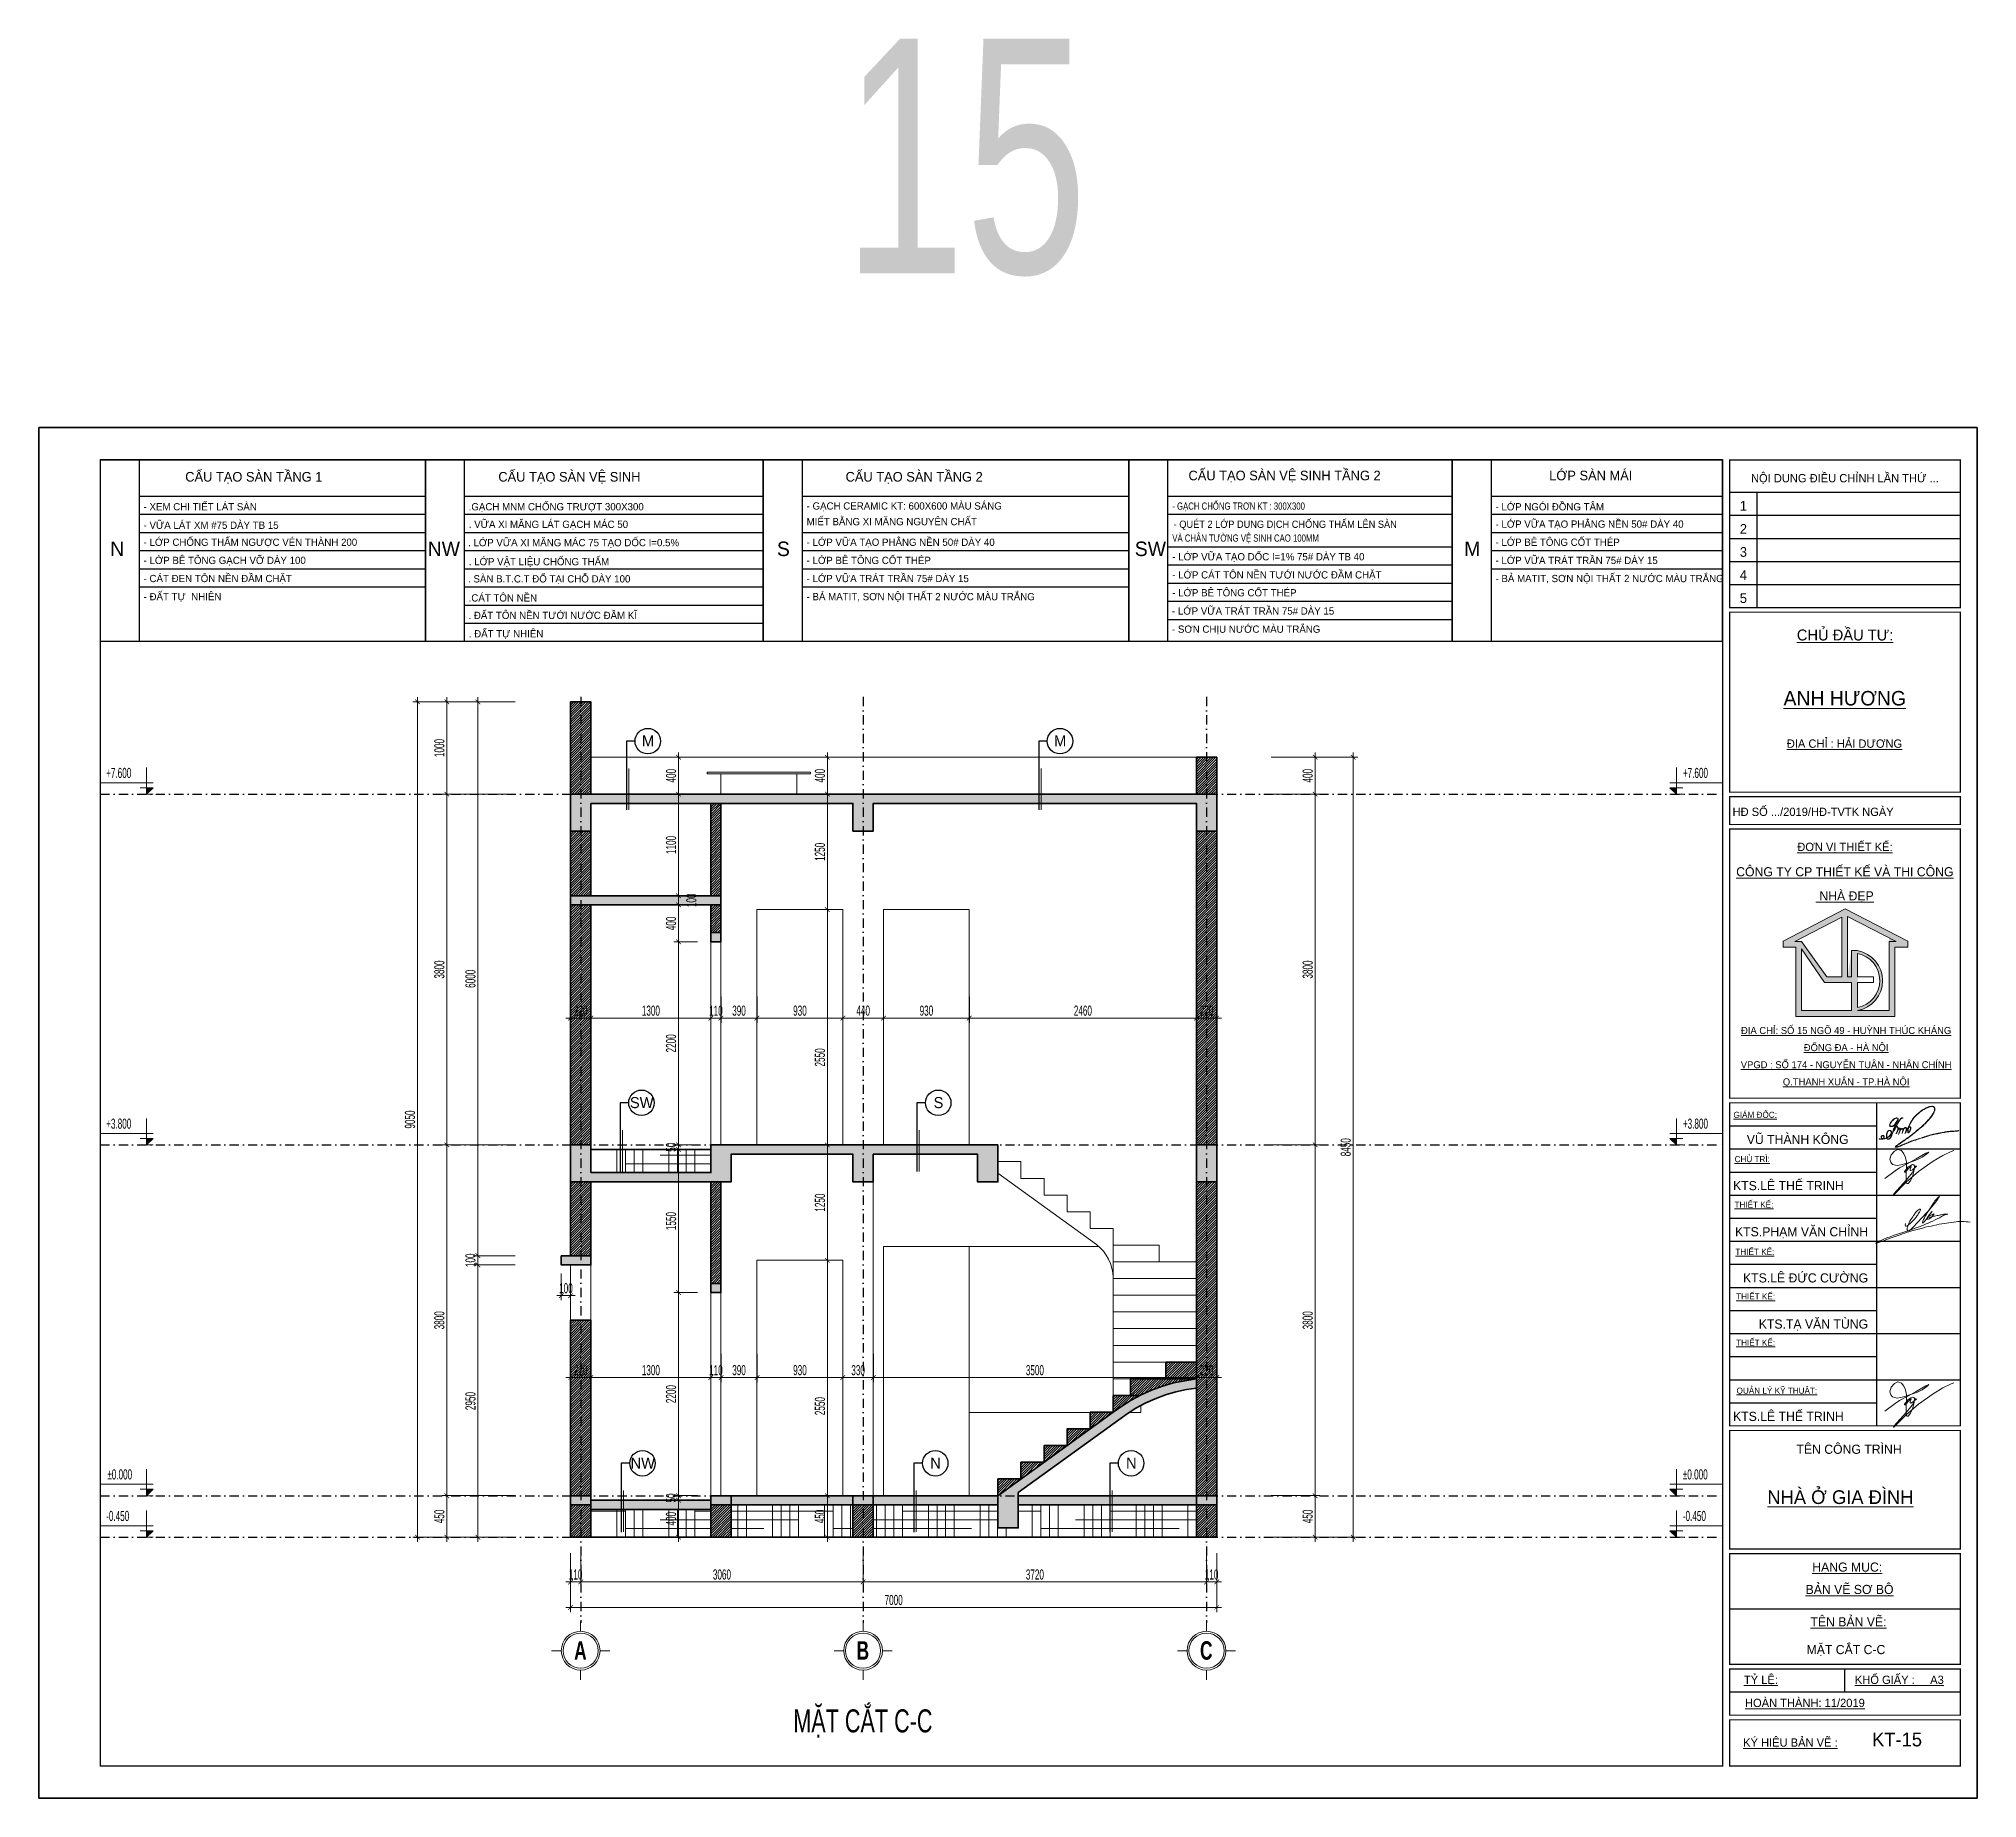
# Model space of a CAD drawing. Header units: inches. Extents: x 274208 to 641690, y -81912 to 129129.
# Drawn here: x 469121 to 490121, y 37924 to 56986 of the extents above; entities that cross this region are included whole.
import ezdxf
from ezdxf.enums import TextEntityAlignment as Align

# ---------------------------------------------------------------- set-up
doc = ezdxf.new("R2010")
doc.units = ezdxf.units.IN
doc.header["$MEASUREMENT"] = 0
doc.header["$PDMODE"] = 3
doc.linetypes.add('DASHDOT', pattern=[1, 0.5, -0.25, 0, -0.25])
for name, color, linetype, lineweight in [('01.Cut', 255, 'Continuous', 35), ('02.Thay', 145, 'Continuous', 20), ('03.Manh', 251, 'Continuous', 13), ('05.Text', 253, 'Continuous', 18), ('06.betong', 2, 'Continuous', 35), ('08.Dim', 156, 'Continuous', 15), ('09.Hatch', 250, 'Continuous', 5), ('11.Khung bo', 32, 'Continuous', 50), ('12.Khung', 36, 'Continuous', 25), ('DIM', 252, 'Continuous', 20), ('DS_Text', 6, 'Continuous', 25)]:
    doc.layers.add(name, color=color, linetype=linetype, lineweight=lineweight)
for name, color, linetype in [('HATCH', 250, 'Continuous'), ('text', 7, 'Continuous'), ('THAY', 8, 'Continuous'), ('TRUC', 250, 'DASHDOT')]:
    doc.layers.add(name, color=color, linetype=linetype)
doc.layers.add('Tpl_Bound', color=1, linetype='Continuous', plot=False)
doc.styles.add('ATVANH', font='')
doc.styles.add('AVANT', font='')
doc.styles.add('AVANTH', font='')
doc.styles.add('AVANTHB', font='')
doc.styles.add('STYLE2', font='')
doc.styles.add('TT5_Ghi chu 1', font='', dxfattribs={"width": 0.7, "height": 240})
doc.styles.add('TT5_Text Dim', font='hoatbif.shx', dxfattribs={"width": 0.6})
doc.styles.add('VnAvantH', font='')
doc.styles.get('ATVANH').set_extended_font_data('.VnAvantH')
doc.styles.get('AVANT').set_extended_font_data('.VnAvant')
doc.styles.get('AVANTH').set_extended_font_data('.VnAvantH')
doc.styles.get('AVANTHB').set_extended_font_data('.VnAvantH', bold=True)
doc.styles.get('STYLE2').set_extended_font_data('.VnAvantH')
doc.styles.get('TT5_Ghi chu 1').set_extended_font_data('.VnBlackH')
doc.styles.get('VnAvantH').set_extended_font_data('.VnAvantH')
doc.dimstyles.new('TT5_Dim 1-50', dxfattribs={"dimscale": 50, "dimtxt": 2.2, "dimasz": 1, "dimexe": 1, "dimexo": 0.5, "dimgap": 0.5, "dimtad": 1, "dimdec": 0, "dimzin": 0, "dimdsep": 46, "dimtxsty": 'TT5_Text Dim', "dimblk": 'ARCHTICK', "dimcen": 0, "dimdle": 1, "dimclrd": 256, "dimclre": 256, "dimclrt": 1, "dimadec": 0, "dimazin": 0, "dimtfac": 0.015, "dimtdec": 0, "dimtix": 1, "dimtmove": 2, "dimatfit": 3, "dimldrblk": 'DOT', "dimfxl": 1, "dimtolj": 1, "dimtzin": 0, "dimlwd": -1, "dimlwe": -1, "dimarcsym": 1})

msp = doc.modelspace()

# ---------------------------------------------------------------- texts
at = {"layer": '05.Text', "width": 0.7}
for s, height, style, p in [('15', 2540.16, 'STYLE2', (477835.7, 54446.2)), ('a', 200, 'AVANTHB', (474920.8, 39425)), ('b', 200, 'AVANTHB', (477980.8, 39425)), ('c', 200, 'AVANTHB', (481700.8, 39425)), ('mÆt c¾t c-c', 250, 'TT5_Ghi chu 1', (477294.9, 38636.9))]:
    msp.add_text(s, height=height, dxfattribs=dict(at, style=style)).set_placement(p)
at = {"layer": '05.Text', "style": 'VnAvantH'}
for s, height, p in [('MÆT c¾t c-c', 98.999, (489125.1, 39485.1)), ('KT-15', 148.5, (489522.7, 38485.7))]:
    msp.add_text(s, height=height, dxfattribs=at).set_placement(p, align=Align.RIGHT)
at = {"layer": 'DS_Text', "linetype": 'Continuous', "style": 'AVANTH'}
for s, height, p in [('M', 119.2, (475721.4, 49378.8)), ('M', 119.2, (480186.4, 49378.8)), ('SW', 119.17, (475652.9, 45460.6)), ('S', 119.2, (478867.8, 45460.6)), ('nW', 119.17, (475663.9, 41555.2)), ('n', 119.2, (478835.4, 41555.2)), ('n', 119.2, (480957.2, 41555.2))]:
    msp.add_text(s, height=height, dxfattribs=at).set_placement(p, align=Align.MIDDLE_CENTER)
at = {"layer": 'text', "color": 2, "style": 'ATVANH'}
for s, p in [('cÊu t¹o sµn tÇng 1 ', (470707.7, 52188.7)), ('cÊu t¹o SµN vÖ sinh', (474099.1, 52188.7)), ('cÊu t¹o SµN tÇng 2', (477861.3, 52188.7)), ('CÊU T¹O SµN VÖ SINH TÇNG 2', (481576.1, 52202.6)), ('líp sµn M¸I ', (485483.3, 52202.6))]:
    msp.add_text(s, height=104.152, dxfattribs=at).set_placement(p)
at = {"layer": 'text', "style": 'ATVANH'}
for s, height, p in [('- xem chi tiÕt l¸t sµn', 78.613, (470256.4, 51877.1)), ('.G¹CH mnm CHèNG TR¦îT 300X300', 78.613, (473777.8, 51877.1)), ('- G¹CH CERAMIC KT: 600X600 MµU S¸NG', 78.613, (477439.2, 51885.4)), ('- líp ngãi ®ång t©m', 78.613, (484902.1, 51876.7)), ('- v÷a l¸t xm #75 dµy tb 15', 78.613, (470256.4, 51676.6)), ('. V÷A XI M¡NG L¸T G¹CH M¸C 50 ', 78.613, (473779.9, 51686.3)), ('MIÕT B»NG XI M¡NG NGUY£N CHÊT', 78.613, (477439.2, 51715.4)), ('- líp V÷A T¹O PH¼NG NÒN 50# DµY 40', 78.613, (484902.1, 51688.9)), ('n', 157.2, (469894.5, 51381.8)), ('- líp chèng thÊm NG¦îC VÐN THµNH 200', 78.613, (470256.4, 51492.4)), ('nw', 157.23, (473334.2, 51381.8)), ('. líp v÷a xi m¨ng m¸c 75 t¹o dèc i=0.5%%%', 78.613, (473771.8, 51488.1)), ('s', 157.2, (477117.6, 51381.8)), ('- líp V÷A T¹O PH¼NG NÒN 50# DµY 40', 78.613, (477439.2, 51492.4)), ('SW', 157.23, (480994.3, 51381.8)), ('m', 157.2, (484563.1, 51381.8)), ('- LíP B£ T¤NG CèT THÐP', 78.613, (484902.1, 51492.4)), ('- líp bª t«ng g¹ch vì dµy 100', 78.613, (470256.4, 51295.8)), ('. LíP VËT LIÖU CHèNG THÊM', 78.613, (473780, 51282)), ('- LíP B£ T¤NG CèT THÐP', 78.613, (477439.2, 51295.8)), ('- LíP V÷A T¹O DèC I=1%%% 75# DµY TB 40', 78.613, (481400.7, 51335.4)), ('- líp C¸T T¤N NÒN T¦íI N¦íC §ÇM CHÆT', 78.613, (481400.7, 51138.8)), ('- LíP V÷A TR¸T TRÇN 75# DµY 15', 78.613, (484902.1, 51295.8)), ('- c¸t ®en t«n nÒn ®Çm chÆt', 78.613, (470256.4, 51099.3)), ('. sµn b.t.c.t ®æ t¹i chç DµY 100', 78.613, (473771.8, 51095.7)), ('- LíP V÷A TR¸T TRÇN 75# DµY 15', 78.613, (477439.2, 51099.3)), ('- líp B£ T¤NG CèT THÐP', 78.613, (481400.7, 50945.2)), ('- B¶ MATIT, S¥N NéI THÊT 2 N¦íC MµU TR¾NG', 78.613, (484902.1, 51099.3)), ('- ®Êt tù  nhiªn', 78.613, (470256.4, 50902.8)), ('.C¸T T¤N NÒN', 78.613, (473777.8, 50889.5)), ('- B¶ MATIT, S¥N NéI THÊT 2 N¦íC MµU TR¾NG', 78.613, (477439.2, 50902.8)), ('- LíP V÷A TR¸T TRÇN 75# DµY 15', 78.613, (481397.5, 50747.4)), ('. §ÊT T¤N NÒN T¦íI N¦íC §ÇM KÜ', 78.613, (473775.7, 50700.1)), ('- S¥N CHÞU N¦íC MµU TR¾NG', 78.613, (481397.5, 50550.8)), ('. §ÊT Tù NHI£N', 78.613, (473779.2, 50500.4))]:
    msp.add_text(s, height=height, dxfattribs=at).set_placement(p)
at = {"layer": 'text', "style": 'ATVANH', "width": 0.8}
for s, p in [('- G¹CH CHèNG TR¥N KT : 300X300', (481400.7, 51883.8)), ('Vµ CH¢N T¦êNG VÖ SINH CAO 100MM', (481400.7, 51537.3))]:
    msp.add_text(s, height=78.613, dxfattribs=at).set_placement(p)
at = {"layer": 'text', "style": 'ATVANH', "width": 0.95755}
msp.add_text('- QUÐT 2 LíP DUNG DÞCH CHèNG THÊM L£N SµN', height=78.613, dxfattribs=at).set_placement((481415.5, 51687.3), (483833.3, 51687.3), align=Align.FIT)

# ---------------------------------------------------------------- blocks, each defined once
blk = doc.blocks.new('100')
at = {"layer": '05.Text'}
h = blk.add_hatch(color=3, dxfattribs=at)
h.paths.add_polyline_path([(1897375, -927367), (1897375, -927501), (1897646, -927501), (1897646, -928998), (1898856, -928998), (1899794, -928998), (1899794, -927501), (1900078, -927501), (1900078, -927366), (1898717, -926668)])
h.paths.add_polyline_path([(1898772, -928138), (1898858, -927562, -0.921492), (1898987, -928872), (1899668, -928872), (1899668, -927297), (1898772, -926837)], flags=16)
h.paths.add_polyline_path([(1898646, -926846), (1898646, -928138), (1898318, -928138), (1897771, -927375), (1897631, -927375)], flags=16)
h.paths.add_polyline_path([(1898982, -927636, -0.822042), (1898987, -928808), (1898987, -928139), (1898982, -928139)], flags=16)
h.paths.add_polyline_path([(1897771, -927537), (1898273, -928265), (1898856, -928265), (1898856, -928872), (1897771, -928872)], flags=16)
for p, q in [((1898717, -926668), (1897375, -927367)), ((1898646, -926846), (1897631, -927375)), ((1898646, -926846), (1898646, -928138)), ((1900078, -927366), (1898717, -926668)), ((1899821, -927376), (1898772, -926837)), ((1898772, -926837), (1898772, -928138)), ((1897375, -927367), (1897375, -927501)), ((1897375, -927501), (1897646, -927501)), ((1897631, -927375), (1897771, -927375)), ((1897646, -927501), (1897646, -928998)), ((1897771, -927375), (1897771, -927375)), ((1897771, -927375), (1898318, -928138)), ((1897771, -927537), (1897771, -928872)), ((1898273, -928265), (1897771, -927537)), ((1898856, -928138), (1898856, -927573)), ((1898856, -928138), (1898856, -927573)), ((1898856, -927573), (1898987, -927573)), ((1898982, -927636), (1898982, -928139)), ((1899668, -928872), (1899668, -927376)), ((1899668, -927376), (1899821, -927376)), ((1899794, -928998), (1899794, -927501)), ((1899794, -927501), (1900078, -927501)), ((1900078, -927501), (1900078, -927366)), ((1898318, -928138), (1898646, -928138)), ((1898772, -928138), (1898856, -928138)), ((1898982, -928139), (1899330, -928139)), ((1899330, -928139), (1899330, -928265)), ((1898856, -928265), (1898273, -928265)), ((1898856, -928872), (1898856, -928265)), ((1899330, -928265), (1898987, -928265)), ((1898987, -928265), (1898987, -928808)), ((1897646, -928998), (1898856, -928998)), ((1897771, -928872), (1898856, -928872)), ((1898856, -928998), (1899794, -928998)), ((1898987, -928872), (1899668, -928872))]:
    blk.add_line(p, q, dxfattribs=at)
at = {"layer": '05.Text', "color": 1}
for points in [[(1899575, -932513), (1899804, -932346), (1899898, -932283), (1900076, -932189), (1900253, -932085), (1900467, -931965), (1900530, -931939), (1900488, -931980), (1900384, -932048), (1900285, -932101), (1900132, -932156), (1900034, -932189), (1899924, -932215), (1899841, -932231), (1899747, -932205), (1899705, -932158), (1899689, -932095), (1899716, -931996), (1899789, -931918), (1899862, -931881), (1899935, -931907), (1899992, -931975), (1900024, -932054), (1900045, -932158), (1900050, -932283), (1900039, -932435), (1900039, -932539), (1900039, -932602), (1900060, -932623), (1900086, -932623), (1900133, -932560), (1900175, -932466), (1900206, -932356), (1900222, -932273), (1900222, -932236), (1900206, -932215), (1900175, -932210), (1900139, -932226), (1900086, -932262), (1900003, -932362), (1900003, -932377), (1900018, -932377), (1900118, -932268), (1900144, -932247), (1900150, -932255), (1900128, -932315), (1900128, -932336), (1900144, -932341), (1900180, -932320), (1900243, -932268), (1900264, -932252), (1900253, -932238), (1900234, -932252), (1900219, -932287), (1900170, -932388), (1900050, -932539), (1899773, -932842), (1899763, -932863), (1899773, -932863), (1900039, -932591), (1900306, -932362), (1900624, -932137), (1900833, -932012), (1901016, -931923), (1901073, -931902), (1901073, -931902)], [(1899575, -937551), (1899804, -937384), (1899898, -937322), (1900076, -937228), (1900253, -937123), (1900467, -937003), (1900530, -936977), (1900488, -937019), (1900384, -937087), (1900285, -937139), (1900132, -937194), (1900034, -937228), (1899924, -937254), (1899841, -937269), (1899747, -937243), (1899705, -937196), (1899689, -937134), (1899716, -937034), (1899789, -936956), (1899862, -936920), (1899935, -936946), (1899992, -937014), (1900024, -937092), (1900045, -937196), (1900050, -937322), (1900039, -937473), (1900039, -937577), (1900039, -937640), (1900060, -937661), (1900086, -937661), (1900133, -937598), (1900175, -937504), (1900206, -937395), (1900222, -937311), (1900222, -937275), (1900206, -937254), (1900175, -937249), (1900139, -937264), (1900086, -937301), (1900003, -937400), (1900003, -937416), (1900018, -937416), (1900118, -937306), (1900144, -937285), (1900150, -937293), (1900128, -937353), (1900128, -937374), (1900144, -937379), (1900180, -937358), (1900243, -937306), (1900264, -937290), (1900253, -937276), (1900234, -937290), (1900219, -937326), (1900170, -937426), (1900050, -937577), (1899773, -937880), (1899763, -937901), (1899773, -937901), (1900039, -937630), (1900306, -937400), (1900624, -937175), (1900833, -937050), (1901016, -936961), (1901073, -936940), (1901073, -936940)]]:
    blk.add_lwpolyline(points, dxfattribs=at)
at = {"layer": '05.Text'}
for radius, start, end in [(598, 281.4298, 79.1164), (660, 280.3316, 79.6684)]:
    blk.add_arc((1898869, -928223), radius, start, end, dxfattribs=at)
at = {"layer": '05.Text', "color": 1}
for centre, radius, start, end in [((1899971, -931204), 3.35, 279.1269, 49.4765), ((1901175, -931477), 3.2, 294.4268, 78.1554), ((1899455, -931654), 3.02, 106.1973, 217.667)]:
    blk.add_arc(centre, radius, start, end, dxfattribs=at)
for points, knots in [([(1899973, -931202), (1899967, -931200), (1899954, -931196), (1899938, -931203), (1899921, -931213), (1899904, -931232), (1899888, -931254), (1899873, -931280), (1899858, -931304), (1899845, -931331), (1899823, -931367), (1899803, -931414), (1899787, -931444), (1899771, -931483), (1899770, -931436), (1899785, -931413), (1899815, -931393), (1899836, -931391), (1899852, -931395), (1899861, -931406), (1899863, -931422), (1899859, -931447), (1899853, -931471), (1899843, -931498), (1899835, -931518), (1899808, -931572), (1899849, -931495), (1899866, -931465), (1899879, -931439), (1899894, -931428), (1899907, -931427), (1899911, -931438), (1899910, -931450), (1899905, -931465), (1899898, -931484), (1899890, -931509), (1899883, -931532), (1899866, -931581), (1899892, -931515), (1899904, -931486), (1899917, -931461), (1899934, -931439), (1899958, -931433), (1899972, -931447), (1899973, -931464), (1899969, -931478), (1899965, -931493), (1899957, -931508), (1899946, -931551), (1899963, -931503), (1899974, -931480), (1899983, -931445), (1900000, -931421), (1900020, -931411), (1900038, -931414), (1900044, -931426), (1900043, -931438), (1900042, -931451), (1900040, -931464), (1900037, -931478), (1900033, -931488), (1900029, -931500), (1900023, -931514), (1900006, -931554), (1900039, -931496), (1900053, -931468), (1900076, -931426), (1900096, -931405), (1900119, -931393), (1900136, -931407), (1900135, -931429), (1900129, -931452), (1900118, -931473), (1900113, -931491), (1900104, -931504), (1900098, -931513), (1900083, -931522), (1900083, -931497), (1900082, -931479), (1900087, -931447), (1900090, -931412), (1900108, -931364), (1900141, -931301), (1900188, -931216), (1900258, -931142), (1900329, -931084), (1900391, -931029), (1900463, -930996), (1900528, -930964), (1900585, -930952), (1900634, -930954), (1900661, -930993), (1900653, -931044), (1900623, -931100), (1900584, -931174), (1900522, -931236), (1900461, -931308), (1900391, -931375), (1900300, -931445), (1900213, -931523), (1900118, -931599), (1900022, -931665), (1899919, -931736), (1899859, -931775), (1899777, -931844), (1899852, -931830), (1899893, -931817), (1899948, -931795), (1900035, -931760), (1900144, -931709), (1900291, -931663), (1900444, -931614), (1900591, -931565), (1900725, -931540), (1900843, -931517), (1900958, -931495), (1901071, -931492), (1901141, -931484), (1901176, -931480)], [0, 0, 0, 0, 19.742736, 37.133711, 51.551109, 77.355177, 111.043228, 134.8749, 168.044937, 195.531963, 223.83206, 296.579604, 334.006538, 354.862187, 374.114917, 422.887411, 452.068937, 474.719362, 486.70833, 499.788035, 516.471079, 533.408581, 573.712401, 591.872122, 617.766461, 649.305708, 711.400313, 744.882204, 779.031282, 791.720508, 801.10504, 810.905666, 823.841208, 837.146436, 855.839349, 886.372303, 913.743024, 937.882632, 993.135332, 1012.578644, 1046.559001, 1074.358066, 1094.38071, 1111.558876, 1125.489315, 1142.037403, 1155.384571, 1170.812574, 1201.849995, 1226.568972, 1266.374313, 1298.841021, 1330.027806, 1350.1848, 1365.448368, 1376.030322, 1387.990701, 1400.504845, 1415.805625, 1427.557431, 1441.212789, 1450.201596, 1464.583471, 1494.495999, 1521.199494, 1587.987784, 1627.792367, 1655.66996, 1679.533207, 1692.164413, 1714.474488, 1740.036894, 1764.968925, 1782.60841, 1796.472323, 1809.830826, 1819.292283, 1836.233739, 1857.253702, 1884.806496, 1928.743175, 1964.457309, 2034.976788, 2144.109914, 2252.814524, 2339.891273, 2418.018128, 2499.388796, 2576.721957, 2632.226097, 2677.858721, 2710.777511, 2760.683591, 2822.385174, 2904.062327, 3008.271093, 3084.765208, 3187.609521, 3297.787944, 3427.826967, 3540.554364, 3658.919114, 3783.110455, 3891.383702, 3938.835148, 3988.246142, 4029.992376, 4088.279873, 4157.519033, 4314.85278, 4446.156677, 4620.795453, 4796.781347, 4910.081883, 5030.401018, 5157.390076, 5260.768552, 5368.159844, 5368.159844, 5368.159844, 5368.159844]), ([(1900087, -931406), (1900088, -931402), (1900089, -931398), (1900092, -931390), (1900093, -931387), (1900096, -931380), (1900097, -931378), (1900099, -931372), (1900100, -931370), (1900102, -931365), (1900104, -931362), (1900107, -931354), (1900110, -931349), (1900117, -931334), (1900122, -931324), (1900129, -931311), (1900131, -931308), (1900134, -931301), (1900136, -931298), (1900141, -931288), (1900145, -931282), (1900156, -931263), (1900163, -931250), (1900176, -931231), (1900180, -931225), (1900187, -931215), (1900190, -931211), (1900196, -931204), (1900199, -931200), (1900207, -931189), (1900213, -931182), (1900232, -931162), (1900245, -931149), (1900263, -931132), (1900267, -931128), (1900276, -931120), (1900281, -931116), (1900295, -931104), (1900304, -931096), (1900318, -931085), (1900322, -931081), (1900332, -931073), (1900337, -931068), (1900351, -931056), (1900360, -931048), (1900373, -931038), (1900377, -931036), (1900383, -931031), (1900386, -931029), (1900394, -931024), (1900400, -931020), (1900418, -931010), (1900429, -931004), (1900447, -930996), (1900453, -930993), (1900461, -930989), (1900463, -930988), (1900467, -930986), (1900469, -930985), (1900476, -930983), (1900480, -930981), (1900492, -930975), (1900500, -930971), (1900514, -930966), (1900519, -930963), (1900528, -930960), (1900533, -930959), (1900541, -930956), (1900545, -930955), (1900557, -930952), (1900566, -930951), (1900577, -930949), (1900580, -930949), (1900585, -930948), (1900587, -930948), (1900590, -930948), (1900592, -930948), (1900595, -930948), (1900596, -930948), (1900601, -930947), (1900604, -930947), (1900611, -930948), (1900615, -930948), (1900622, -930950), (1900626, -930951), (1900631, -930953), (1900632, -930953), (1900635, -930955), (1900636, -930955), (1900638, -930957), (1900639, -930957), (1900640, -930959), (1900641, -930959), (1900644, -930961), (1900645, -930963), (1900649, -930967), (1900652, -930970), (1900656, -930977), (1900657, -930981), (1900659, -930986), (1900660, -930987), (1900661, -930990), (1900661, -930992), (1900662, -930996), (1900662, -930999), (1900663, -931007), (1900663, -931012), (1900662, -931022), (1900661, -931026), (1900659, -931033), (1900658, -931036), (1900657, -931041), (1900656, -931044), (1900654, -931050), (1900653, -931052), (1900650, -931061), (1900647, -931066), (1900643, -931075), (1900641, -931079), (1900637, -931086), (1900636, -931089), (1900633, -931094), (1900632, -931096), (1900630, -931101), (1900628, -931104), (1900623, -931114), (1900619, -931121), (1900613, -931132), (1900610, -931137), (1900604, -931147), (1900601, -931151), (1900596, -931159), (1900594, -931163), (1900590, -931168), (1900588, -931171), (1900585, -931175), (1900583, -931178), (1900578, -931184), (1900574, -931189), (1900563, -931202), (1900555, -931211), (1900540, -931227), (1900532, -931236), (1900522, -931247), (1900520, -931249), (1900515, -931254), (1900513, -931257), (1900506, -931264), (1900502, -931269), (1900488, -931285), (1900479, -931295), (1900461, -931315), (1900451, -931325), (1900435, -931341), (1900429, -931347), (1900416, -931358), (1900410, -931364), (1900400, -931373), (1900396, -931377), (1900387, -931385), (1900382, -931388), (1900368, -931400), (1900359, -931407), (1900344, -931420), (1900338, -931425), (1900327, -931434), (1900322, -931438), (1900313, -931445), (1900309, -931448), (1900301, -931454), (1900298, -931458), (1900286, -931467), (1900278, -931474), (1900255, -931493), (1900240, -931507), (1900219, -931524), (1900214, -931529), (1900204, -931537), (1900198, -931542), (1900182, -931555), (1900172, -931563), (1900154, -931577), (1900147, -931583), (1900133, -931593), (1900127, -931598), (1900109, -931611), (1900096, -931620), (1900078, -931634), (1900072, -931638), (1900053, -931651), (1900041, -931659), (1900023, -931672), (1900017, -931676), (1900005, -931684), (1899999, -931688), (1899982, -931700), (1899970, -931708), (1899955, -931718), (1899952, -931721), (1899941, -931728), (1899933, -931733), (1899924, -931739), (1899922, -931741), (1899918, -931743), (1899916, -931745), (1899910, -931749), (1899906, -931752), (1899892, -931761), (1899881, -931769), (1899867, -931779), (1899864, -931781), (1899857, -931786), (1899852, -931790), (1899845, -931796), (1899843, -931797), (1899840, -931800), (1899838, -931802), (1899833, -931805), (1899830, -931808), (1899823, -931814), (1899820, -931816), (1899816, -931820), (1899814, -931822), (1899811, -931825), (1899810, -931826), (1899808, -931828), (1899808, -931829), (1899807, -931830), (1899807, -931830), (1899807, -931830)], [9.932308, 9.932308, 9.932308, 9.932308, 9.994305, 9.994305, 10.052177, 10.052177, 10.095805, 10.095805, 10.139102, 10.139102, 10.182399, 10.182399, 10.268993, 10.268993, 10.44218, 10.44218, 10.498135, 10.498135, 10.55409, 10.55409, 10.665999, 10.665999, 10.889818, 10.889818, 11.010392, 11.010392, 11.080811, 11.080811, 11.151229, 11.151229, 11.292066, 11.292066, 11.573739, 11.573739, 11.666039, 11.666039, 11.75834, 11.75834, 11.94294, 11.94294, 12.039311, 12.039311, 12.135682, 12.135682, 12.325564, 12.325564, 12.386678, 12.386678, 12.440219, 12.440219, 12.544625, 12.544625, 12.744071, 12.744071, 12.846142, 12.846142, 12.880888, 12.880888, 12.915633, 12.915633, 12.985124, 12.985124, 13.124105, 13.124105, 13.209572, 13.209572, 13.274394, 13.274394, 13.339216, 13.339216, 13.46886, 13.46886, 13.514601, 13.514601, 13.538697, 13.538697, 13.56059, 13.56059, 13.582484, 13.582484, 13.626272, 13.626272, 13.679136, 13.679136, 13.732, 13.732, 13.754699, 13.754699, 13.772004, 13.772004, 13.785881, 13.785881, 13.799757, 13.799757, 13.82751, 13.82751, 13.880934, 13.880934, 13.934358, 13.934358, 13.955979, 13.955979, 13.9776, 13.9776, 14.020842, 14.020842, 14.089023, 14.089023, 14.157205, 14.157205, 14.193878, 14.193878, 14.237676, 14.237676, 14.281474, 14.281474, 14.36907, 14.36907, 14.433642, 14.433642, 14.490996, 14.490996, 14.520743, 14.520743, 14.578049, 14.578049, 14.692662, 14.692662, 14.781669, 14.781669, 14.862471, 14.862471, 14.923598, 14.923598, 14.967537, 14.967537, 15.011475, 15.011475, 15.099352, 15.099352, 15.275105, 15.275105, 15.450859, 15.450859, 15.503215, 15.503215, 15.555571, 15.555571, 15.660283, 15.660283, 15.869707, 15.869707, 16.07913, 16.07913, 16.21629, 16.21629, 16.337034, 16.337034, 16.428956, 16.428956, 16.520877, 16.520877, 16.70472, 16.70472, 16.823775, 16.823775, 16.921768, 16.921768, 16.999562, 16.999562, 17.077356, 17.077356, 17.232944, 17.232944, 17.54412, 17.54412, 17.64977, 17.64977, 17.755419, 17.755419, 17.966718, 17.966718, 18.104528, 18.104528, 18.224918, 18.224918, 18.462461, 18.462461, 18.577225, 18.577225, 18.806754, 18.806754, 18.912784, 18.912784, 19.018815, 19.018815, 19.230876, 19.230876, 19.301098, 19.301098, 19.441541, 19.441541, 19.483623, 19.483623, 19.525704, 19.525704, 19.609867, 19.609867, 19.834477, 19.834477, 19.876717, 19.876717, 19.961196, 19.961196, 19.992902, 19.992902, 20.017314, 20.017314, 20.066138, 20.066138, 20.114962, 20.114962, 20.146266, 20.146266, 20.171733, 20.171733, 20.191773, 20.191773, 20.19627, 20.19627, 20.19627, 20.19627]), ([(1899859, -931248), (1899864, -931234), (1899873, -931210), (1899837, -931192), (1899802, -931201), (1899764, -931228), (1899730, -931263), (1899700, -931298), (1899682, -931332), (1899678, -931364), (1899698, -931387), (1899724, -931388), (1899754, -931381), (1899787, -931357), (1899814, -931315), (1899885, -931207), (1899812, -931326), (1899787, -931396), (1899757, -931478), (1899732, -931549), (1899710, -931598), (1899689, -931637), (1899657, -931659), (1899624, -931647), (1899617, -931606), (1899617, -931560), (1899632, -931515), (1899650, -931480), (1899678, -931473), (1899700, -931475), (1899713, -931489), (1899720, -931509), (1899714, -931534), (1899699, -931564), (1899673, -931595), (1899637, -931616), (1899601, -931638), (1899562, -931646), (1899512, -931653), (1899497, -931604), (1899519, -931585), (1899537, -931584), (1899548, -931589), (1899558, -931599), (1899559, -931617), (1899553, -931639), (1899526, -931654), (1899492, -931658), (1899467, -931654), (1899454, -931651)], [0, 0, 0, 0, 38.670104, 65.484997, 99.918472, 145.221215, 202.654639, 246.623521, 284.062316, 317.023319, 336.35608, 365.41387, 389.829476, 429.273281, 481.647948, 564.672705, 647.078639, 720.459301, 833.567854, 894.344822, 948.709993, 992.861296, 1029.599615, 1052.307487, 1084.056574, 1142.355658, 1192.837078, 1227.206014, 1253.140932, 1273.661563, 1292.004002, 1306.298243, 1335.831736, 1362.990206, 1407.966333, 1452.62675, 1490.199776, 1530.609313, 1577.650589, 1617.873406, 1642.52542, 1656.053096, 1668.869785, 1678.521365, 1697.40059, 1717.851554, 1745.521332, 1782.211018, 1820.89636, 1820.89636, 1820.89636, 1820.89636]), ([(1899614, -931623), (1899614, -931621), (1899614, -931620), (1899614, -931617), (1899614, -931616), (1899613, -931613), (1899613, -931612), (1899613, -931608), (1899613, -931606), (1899612, -931598), (1899612, -931593), (1899612, -931583), (1899612, -931578), (1899613, -931568), (1899613, -931564), (1899615, -931556), (1899615, -931552), (1899617, -931545), (1899618, -931542), (1899620, -931532), (1899623, -931525), (1899626, -931516), (1899627, -931514), (1899629, -931510), (1899629, -931509), (1899631, -931505), (1899632, -931503), (1899634, -931498), (1899635, -931496), (1899638, -931491), (1899640, -931489), (1899644, -931484), (1899646, -931482), (1899649, -931479), (1899650, -931478), (1899652, -931477), (1899652, -931476), (1899654, -931475), (1899654, -931475), (1899656, -931474), (1899658, -931473), (1899662, -931471), (1899665, -931470), (1899672, -931469), (1899675, -931469), (1899679, -931468), (1899680, -931468), (1899682, -931468), (1899683, -931468), (1899686, -931468), (1899688, -931468), (1899692, -931469), (1899694, -931469), (1899698, -931470), (1899700, -931471), (1899702, -931472), (1899702, -931472), (1899704, -931473), (1899705, -931474), (1899709, -931476), (1899711, -931478), (1899714, -931482), (1899716, -931484), (1899718, -931488), (1899719, -931489), (1899720, -931492), (1899721, -931494), (1899722, -931498), (1899723, -931500), (1899723, -931503), (1899723, -931505), (1899724, -931507), (1899724, -931508), (1899724, -931512), (1899724, -931514), (1899723, -931521), (1899722, -931525), (1899720, -931531), (1899719, -931533), (1899718, -931536), (1899718, -931537), (1899717, -931540), (1899716, -931541), (1899715, -931545), (1899714, -931547), (1899711, -931552), (1899709, -931555), (1899706, -931560), (1899705, -931562), (1899702, -931567), (1899701, -931569), (1899697, -931575), (1899694, -931579), (1899688, -931585), (1899686, -931587), (1899681, -931592), (1899679, -931594), (1899676, -931597), (1899675, -931598), (1899672, -931600), (1899670, -931601), (1899666, -931605), (1899663, -931607), (1899657, -931611), (1899654, -931613), (1899648, -931617), (1899646, -931618), (1899642, -931620), (1899640, -931622), (1899636, -931624), (1899634, -931625), (1899630, -931627), (1899629, -931628), (1899628, -931629)], [5.551084, 5.551084, 5.551084, 5.551084, 5.569108, 5.569108, 5.588035, 5.588035, 5.606961, 5.606961, 5.644815, 5.644815, 5.720522, 5.720522, 5.794932, 5.794932, 5.866505, 5.866505, 5.919685, 5.919685, 5.972865, 5.972865, 6.079225, 6.079225, 6.117341, 6.117341, 6.135724, 6.135724, 6.172489, 6.172489, 6.209255, 6.209255, 6.250718, 6.250718, 6.292181, 6.292181, 6.311653, 6.311653, 6.321678, 6.321678, 6.331702, 6.331702, 6.35175, 6.35175, 6.395715, 6.395715, 6.43968, 6.43968, 6.453221, 6.453221, 6.466762, 6.466762, 6.493844, 6.493844, 6.523426, 6.523426, 6.543833, 6.543833, 6.552482, 6.552482, 6.569781, 6.569781, 6.603451, 6.603451, 6.637121, 6.637121, 6.660637, 6.660637, 6.684153, 6.684153, 6.713179, 6.713179, 6.729438, 6.729438, 6.745697, 6.745697, 6.778214, 6.778214, 6.83938, 6.83938, 6.867777, 6.867777, 6.886587, 6.886587, 6.905398, 6.905398, 6.94302, 6.94302, 6.994171, 6.994171, 7.030967, 7.030967, 7.067763, 7.067763, 7.141355, 7.141355, 7.190714, 7.190714, 7.232222, 7.232222, 7.259318, 7.259318, 7.286414, 7.286414, 7.340607, 7.340607, 7.399057, 7.399057, 7.438756, 7.438756, 7.471947, 7.471947, 7.51039, 7.51039, 7.531847, 7.531847, 7.531847, 7.531847]), ([(1899616, -931629), (1899614, -931621), (1899614, -931620), (1899614, -931617), (1899614, -931616), (1899613, -931613), (1899613, -931612), (1899613, -931608), (1899613, -931606), (1899612, -931598), (1899612, -931593), (1899612, -931583), (1899612, -931578), (1899613, -931568), (1899613, -931564), (1899615, -931556), (1899615, -931552), (1899617, -931545), (1899618, -931542), (1899620, -931532), (1899623, -931525), (1899626, -931516), (1899627, -931514), (1899629, -931510), (1899629, -931509), (1899631, -931505), (1899632, -931503), (1899634, -931498), (1899635, -931496), (1899638, -931491), (1899640, -931489), (1899644, -931484), (1899646, -931482), (1899649, -931479), (1899650, -931478), (1899652, -931477), (1899652, -931476), (1899654, -931475), (1899654, -931475), (1899656, -931474), (1899658, -931473), (1899662, -931471), (1899665, -931470), (1899672, -931469), (1899675, -931469), (1899679, -931468), (1899680, -931468), (1899682, -931468), (1899683, -931468), (1899686, -931468), (1899688, -931468), (1899692, -931469), (1899694, -931469), (1899698, -931470), (1899700, -931471), (1899702, -931472), (1899702, -931472), (1899704, -931473), (1899705, -931474), (1899709, -931476), (1899711, -931478), (1899714, -931482), (1899716, -931484), (1899718, -931488), (1899719, -931489), (1899720, -931492), (1899721, -931494), (1899722, -931498), (1899723, -931500), (1899723, -931503), (1899723, -931505), (1899724, -931507), (1899724, -931508), (1899724, -931512), (1899724, -931514), (1899723, -931521), (1899722, -931525), (1899720, -931531), (1899719, -931533), (1899718, -931536), (1899718, -931537), (1899717, -931540), (1899716, -931541), (1899715, -931545), (1899714, -931547), (1899711, -931552), (1899709, -931555), (1899706, -931560), (1899705, -931562), (1899702, -931567), (1899701, -931569), (1899697, -931575), (1899694, -931579), (1899688, -931585), (1899686, -931587), (1899681, -931592), (1899679, -931594), (1899676, -931597), (1899675, -931598), (1899672, -931600), (1899670, -931601), (1899666, -931605), (1899663, -931607), (1899657, -931611), (1899654, -931613), (1899648, -931617), (1899646, -931618), (1899642, -931620), (1899640, -931622), (1899636, -931624), (1899634, -931625), (1899630, -931627), (1899629, -931628), (1899623, -931632)], [5.551084, 5.551084, 5.551084, 5.551084, 5.569108, 5.569108, 5.588035, 5.588035, 5.606961, 5.606961, 5.644815, 5.644815, 5.720522, 5.720522, 5.794932, 5.794932, 5.866505, 5.866505, 5.919685, 5.919685, 5.972865, 5.972865, 6.079225, 6.079225, 6.117341, 6.117341, 6.135724, 6.135724, 6.172489, 6.172489, 6.209255, 6.209255, 6.250718, 6.250718, 6.292181, 6.292181, 6.311653, 6.311653, 6.321678, 6.321678, 6.331702, 6.331702, 6.35175, 6.35175, 6.395715, 6.395715, 6.43968, 6.43968, 6.453221, 6.453221, 6.466762, 6.466762, 6.493844, 6.493844, 6.523426, 6.523426, 6.543833, 6.543833, 6.552482, 6.552482, 6.569781, 6.569781, 6.603451, 6.603451, 6.637121, 6.637121, 6.660637, 6.660637, 6.684153, 6.684153, 6.713179, 6.713179, 6.729438, 6.729438, 6.745697, 6.745697, 6.778214, 6.778214, 6.83938, 6.83938, 6.867777, 6.867777, 6.886587, 6.886587, 6.905398, 6.905398, 6.94302, 6.94302, 6.994171, 6.994171, 7.030967, 7.030967, 7.067763, 7.067763, 7.141355, 7.141355, 7.190714, 7.190714, 7.232222, 7.232222, 7.259318, 7.259318, 7.286414, 7.286414, 7.340607, 7.340607, 7.399057, 7.399057, 7.438756, 7.438756, 7.471947, 7.471947, 7.51039, 7.51039, 7.531847, 7.531847, 7.531847, 7.531847]), ([(1899766, -931474), (1899760, -931490), (1899747, -931526), (1899728, -931576), (1899712, -931617), (1899693, -931640), (1899678, -931654), (1899661, -931660), (1899642, -931661), (1899625, -931652), (1899618, -931640), (1899617, -931632), (1899616, -931629)], [0, 0, 0, 0, 51.620059, 115.792549, 159.843642, 182.784837, 203.908194, 219.178523, 239.002446, 257.942115, 272.109523, 281.752241, 281.752241, 281.752241, 281.752241]), ([(1899854, -931245), (1899855, -931242), (1899856, -931240), (1899857, -931235), (1899858, -931233), (1899859, -931228), (1899860, -931226), (1899860, -931223), (1899860, -931221), (1899860, -931219), (1899860, -931218), (1899860, -931216), (1899859, -931215), (1899859, -931214), (1899859, -931214), (1899858, -931213), (1899858, -931213), (1899858, -931212), (1899858, -931212), (1899857, -931211), (1899857, -931211), (1899856, -931210), (1899855, -931209), (1899852, -931207), (1899851, -931206), (1899848, -931205), (1899847, -931205), (1899844, -931203), (1899843, -931203), (1899838, -931202), (1899835, -931202), (1899829, -931202), (1899827, -931202), (1899821, -931203), (1899818, -931204), (1899813, -931206), (1899812, -931206), (1899809, -931207), (1899808, -931208), (1899806, -931209), (1899805, -931209), (1899801, -931211), (1899799, -931212), (1899793, -931216), (1899789, -931218), (1899782, -931223), (1899779, -931226), (1899773, -931230), (1899771, -931232), (1899766, -931236), (1899764, -931238), (1899757, -931244), (1899753, -931249), (1899745, -931256), (1899742, -931259), (1899737, -931265), (1899734, -931268), (1899727, -931276), (1899722, -931281), (1899713, -931293), (1899709, -931298), (1899702, -931309), (1899699, -931314), (1899694, -931324), (1899692, -931329), (1899689, -931336), (1899688, -931339), (1899687, -931343), (1899687, -931346), (1899687, -931350), (1899687, -931352), (1899687, -931357), (1899687, -931359), (1899688, -931362), (1899688, -931363), (1899689, -931365), (1899689, -931365), (1899690, -931366), (1899690, -931367), (1899691, -931369), (1899692, -931370), (1899694, -931373), (1899696, -931374), (1899698, -931376), (1899698, -931376), (1899699, -931377), (1899700, -931377), (1899701, -931378), (1899701, -931378), (1899703, -931379), (1899704, -931379), (1899707, -931380), (1899709, -931380), (1899714, -931381), (1899716, -931381), (1899720, -931381), (1899721, -931381), (1899724, -931381), (1899725, -931381), (1899727, -931380), (1899728, -931380), (1899730, -931380), (1899732, -931380), (1899738, -931378), (1899741, -931377), (1899746, -931375), (1899748, -931375), (1899751, -931373), (1899752, -931372), (1899757, -931370), (1899760, -931368), (1899765, -931364), (1899767, -931363), (1899771, -931359), (1899773, -931358), (1899776, -931356), (1899777, -931355), (1899779, -931353), (1899780, -931352), (1899783, -931348), (1899785, -931346), (1899789, -931341), (1899792, -931338), (1899797, -931330), (1899800, -931327), (1899803, -931321), (1899805, -931319), (1899807, -931316), (1899808, -931314), (1899809, -931312), (1899810, -931310), (1899813, -931306), (1899815, -931303), (1899821, -931293), (1899826, -931287), (1899832, -931277), (1899834, -931274), (1899840, -931266), (1899843, -931261), (1899847, -931255), (1899848, -931253), (1899850, -931250), (1899851, -931249), (1899852, -931247), (1899853, -931247), (1899853, -931246), (1899853, -931246), (1899854, -931245), (1899854, -931245), (1899854, -931245)], [0.005443, 0.005443, 0.005443, 0.005443, 0.040698, 0.040698, 0.075952, 0.075952, 0.111206, 0.111206, 0.137788, 0.137788, 0.16437, 0.16437, 0.184956, 0.184956, 0.196362, 0.196362, 0.203099, 0.203099, 0.209836, 0.209836, 0.22331, 0.22331, 0.249214, 0.249214, 0.275118, 0.275118, 0.301022, 0.301022, 0.326926, 0.326926, 0.37711, 0.37711, 0.427293, 0.427293, 0.477477, 0.477477, 0.506764, 0.506764, 0.525936, 0.525936, 0.545108, 0.545108, 0.583452, 0.583452, 0.660139, 0.660139, 0.724555, 0.724555, 0.772555, 0.772555, 0.820556, 0.820556, 0.916557, 0.916557, 0.985811, 0.985811, 1.042345, 1.042345, 1.155412, 1.155412, 1.26848, 1.26848, 1.358918, 1.358918, 1.449357, 1.449357, 1.487802, 1.487802, 1.526247, 1.526247, 1.564692, 1.564692, 1.603137, 1.603137, 1.623086, 1.623086, 1.63631, 1.63631, 1.649535, 1.649535, 1.675984, 1.675984, 1.712612, 1.712612, 1.725691, 1.725691, 1.737207, 1.737207, 1.748724, 1.748724, 1.771757, 1.771757, 1.810183, 1.810183, 1.848609, 1.848609, 1.872713, 1.872713, 1.888027, 1.888027, 1.903342, 1.903342, 1.933971, 1.933971, 1.995229, 1.995229, 2.022828, 2.022828, 2.050427, 2.050427, 2.105624, 2.105624, 2.154178, 2.154178, 2.189673, 2.189673, 2.214581, 2.214581, 2.23949, 2.23949, 2.289306, 2.289306, 2.360764, 2.360764, 2.432222, 2.432222, 2.460106, 2.460106, 2.48167, 2.48167, 2.503235, 2.503235, 2.546364, 2.546364, 2.632622, 2.632622, 2.680572, 2.680572, 2.758285, 2.758285, 2.799256, 2.799256, 2.831126, 2.831126, 2.850795, 2.850795, 2.865212, 2.865212, 2.87477, 2.87477, 2.87477, 2.87477]), ([(1899854, -931245), (1899855, -931242), (1899856, -931240), (1899857, -931235), (1899858, -931233), (1899859, -931228), (1899860, -931226), (1899860, -931223), (1899860, -931221), (1899860, -931219), (1899860, -931218), (1899860, -931216), (1899859, -931215), (1899859, -931214), (1899859, -931214), (1899858, -931213), (1899858, -931213), (1899858, -931212), (1899858, -931212), (1899857, -931211), (1899857, -931211), (1899856, -931210), (1899855, -931209), (1899852, -931207), (1899851, -931206), (1899848, -931205), (1899847, -931205), (1899844, -931203), (1899843, -931203), (1899838, -931202), (1899835, -931202), (1899829, -931202), (1899827, -931202), (1899821, -931203), (1899818, -931204), (1899813, -931206), (1899812, -931206), (1899809, -931207), (1899808, -931208), (1899806, -931209), (1899805, -931209), (1899801, -931211), (1899799, -931212), (1899793, -931216), (1899789, -931218), (1899782, -931223), (1899779, -931226), (1899773, -931230), (1899771, -931232), (1899766, -931236), (1899764, -931238), (1899757, -931244), (1899753, -931249), (1899745, -931256), (1899742, -931259), (1899737, -931265), (1899734, -931268), (1899727, -931276), (1899722, -931281), (1899713, -931293), (1899709, -931298), (1899702, -931309), (1899699, -931314), (1899694, -931324), (1899692, -931329), (1899689, -931336), (1899688, -931339), (1899687, -931343), (1899687, -931346), (1899687, -931350), (1899687, -931352), (1899687, -931357), (1899687, -931359), (1899688, -931362), (1899688, -931363), (1899689, -931365), (1899689, -931365), (1899690, -931366), (1899690, -931367), (1899691, -931369), (1899692, -931370), (1899694, -931373), (1899696, -931374), (1899698, -931376), (1899698, -931376), (1899699, -931377), (1899700, -931377), (1899701, -931378), (1899701, -931378), (1899703, -931379), (1899704, -931379), (1899707, -931380), (1899709, -931380), (1899714, -931381), (1899716, -931381), (1899720, -931381), (1899721, -931381), (1899724, -931381), (1899725, -931381), (1899727, -931380), (1899728, -931380), (1899730, -931380), (1899732, -931380), (1899738, -931378), (1899741, -931377), (1899746, -931375), (1899748, -931375), (1899751, -931373), (1899752, -931372), (1899757, -931370), (1899760, -931368), (1899765, -931364), (1899767, -931363), (1899771, -931359), (1899773, -931358), (1899776, -931356), (1899777, -931355), (1899779, -931353), (1899780, -931352), (1899783, -931348), (1899785, -931346), (1899789, -931341), (1899792, -931338), (1899797, -931330), (1899800, -931327), (1899803, -931321), (1899805, -931319), (1899807, -931316), (1899808, -931314), (1899809, -931312), (1899810, -931310), (1899813, -931306), (1899815, -931303), (1899821, -931293), (1899826, -931287), (1899832, -931277), (1899834, -931274), (1899840, -931266), (1899843, -931261), (1899847, -931255), (1899848, -931253), (1899850, -931250), (1899851, -931249), (1899852, -931247), (1899853, -931247), (1899853, -931246), (1899853, -931246), (1899854, -931245), (1899854, -931245), (1899854, -931245)], [0.005443, 0.005443, 0.005443, 0.005443, 0.040698, 0.040698, 0.075952, 0.075952, 0.111206, 0.111206, 0.137788, 0.137788, 0.16437, 0.16437, 0.184956, 0.184956, 0.196362, 0.196362, 0.203099, 0.203099, 0.209836, 0.209836, 0.22331, 0.22331, 0.249214, 0.249214, 0.275118, 0.275118, 0.301022, 0.301022, 0.326926, 0.326926, 0.37711, 0.37711, 0.427293, 0.427293, 0.477477, 0.477477, 0.506764, 0.506764, 0.525936, 0.525936, 0.545108, 0.545108, 0.583452, 0.583452, 0.660139, 0.660139, 0.724555, 0.724555, 0.772555, 0.772555, 0.820556, 0.820556, 0.916557, 0.916557, 0.985811, 0.985811, 1.042345, 1.042345, 1.155412, 1.155412, 1.26848, 1.26848, 1.358918, 1.358918, 1.449357, 1.449357, 1.487802, 1.487802, 1.526247, 1.526247, 1.564692, 1.564692, 1.603137, 1.603137, 1.623086, 1.623086, 1.63631, 1.63631, 1.649535, 1.649535, 1.675984, 1.675984, 1.712612, 1.712612, 1.725691, 1.725691, 1.737207, 1.737207, 1.748724, 1.748724, 1.771757, 1.771757, 1.810183, 1.810183, 1.848609, 1.848609, 1.872713, 1.872713, 1.888027, 1.888027, 1.903342, 1.903342, 1.933971, 1.933971, 1.995229, 1.995229, 2.022828, 2.022828, 2.050427, 2.050427, 2.105624, 2.105624, 2.154178, 2.154178, 2.189673, 2.189673, 2.214581, 2.214581, 2.23949, 2.23949, 2.289306, 2.289306, 2.360764, 2.360764, 2.432222, 2.432222, 2.460106, 2.460106, 2.48167, 2.48167, 2.503235, 2.503235, 2.546364, 2.546364, 2.632622, 2.632622, 2.680572, 2.680572, 2.758285, 2.758285, 2.799256, 2.799256, 2.831126, 2.831126, 2.850795, 2.850795, 2.865212, 2.865212, 2.87477, 2.87477, 2.87477, 2.87477]), ([(1899822, -931387), (1899813, -931405), (1899811, -931409), (1899809, -931414), (1899808, -931416), (1899806, -931420), (1899806, -931421), (1899804, -931424), (1899804, -931425), (1899803, -931427), (1899802, -931428), (1899801, -931431), (1899800, -931433), (1899797, -931439), (1899794, -931444), (1899791, -931451), (1899791, -931452), (1899790, -931454), (1899789, -931455), (1899789, -931456), (1899788, -931457), (1899788, -931459), (1899787, -931459), (1899786, -931461), (1899786, -931463), (1899784, -931466), (1899784, -931467), (1899783, -931469), (1899782, -931470), (1899781, -931472), (1899781, -931472), (1899780, -931474), (1899780, -931474), (1899779, -931475), (1899779, -931475), (1899778, -931476), (1899778, -931476), (1899778, -931477), (1899777, -931477), (1899777, -931477), (1899776, -931478), (1899775, -931478), (1899775, -931478), (1899774, -931478), (1899774, -931478), (1899773, -931478), (1899772, -931478), (1899771, -931478), (1899771, -931478), (1899770, -931478), (1899770, -931478), (1899769, -931478), (1899769, -931477), (1899768, -931477), (1899768, -931477), (1899768, -931476), (1899767, -931476), (1899767, -931475), (1899767, -931475), (1899766, -931474), (1899766, -931474), (1899766, -931473), (1899766, -931473), (1899766, -931472), (1899765, -931472), (1899765, -931471), (1899765, -931470), (1899765, -931469), (1899765, -931468), (1899765, -931467), (1899765, -931466), (1899765, -931464), (1899764, -931463), (1899765, -931459), (1899765, -931458), (1899765, -931455), (1899765, -931453), (1899765, -931451), (1899765, -931450), (1899766, -931446), (1899766, -931444), (1899767, -931438), (1899768, -931434), (1899771, -931428), (1899772, -931424), (1899775, -931419), (1899777, -931416), (1899781, -931411), (1899783, -931409), (1899787, -931406), (1899787, -931405), (1899790, -931403), (1899792, -931401), (1899798, -931397), (1899802, -931394), (1899822, -931387)], [1.3971101, 1.3971101, 1.3971101, 1.3971101, 1.4604934, 1.4604934, 1.4946204, 1.4946204, 1.5212135, 1.5212135, 1.5411161, 1.5411161, 1.5610186, 1.5610186, 1.6008237, 1.6008237, 1.6847217, 1.6847217, 1.7012935, 1.7012935, 1.7141575, 1.7141575, 1.7230953, 1.7230953, 1.732033, 1.732033, 1.7499086, 1.7499086, 1.7677841, 1.7677841, 1.7800538, 1.7800538, 1.7897387, 1.7897387, 1.7972696, 1.7972696, 1.8033057, 1.8033057, 1.8082541, 1.8082541, 1.8124, 1.8124, 1.815883, 1.815883, 1.8188086, 1.8188086, 1.8217341, 1.8217341, 1.8241538, 1.8241538, 1.8256945, 1.8256945, 1.8272353, 1.8272353, 1.8297861, 1.8297861, 1.8323368, 1.8323368, 1.8348876, 1.8348876, 1.8374383, 1.8374383, 1.8418676, 1.8418676, 1.8462969, 1.8462969, 1.8507262, 1.8507262, 1.8594351, 1.8594351, 1.8681439, 1.8681439, 1.8768527, 1.8768527, 1.8945647, 1.8945647, 1.9122766, 1.9122766, 1.9263965, 1.9263965, 1.9405164, 1.9405164, 1.9687562, 1.9687562, 2.0165514, 2.0165514, 2.0643466, 2.0643466, 2.1121418, 2.1121418, 2.159937, 2.159937, 2.1756687, 2.1756687, 2.2157215, 2.2157215, 2.2772225, 2.2772225, 2.2772225, 2.2772225]), ([(1899766, -931474), (1899770, -931460), (1899779, -931432), (1899794, -931392), (1899810, -931350), (1899830, -931305), (1899860, -931267), (1899864, -931236), (1899866, -931224)], [0, 0, 0, 0, 42.331306, 88.066629, 129.425587, 176.77418, 234.846683, 270.509348, 270.509348, 270.509348, 270.509348]), ([(1899807, -931830), (1899808, -931830), (1899809, -931830), (1899811, -931830), (1899812, -931830), (1899815, -931830), (1899816, -931830), (1899821, -931829), (1899824, -931829), (1899831, -931827), (1899835, -931827), (1899842, -931825), (1899845, -931825), (1899855, -931822), (1899860, -931821), (1899870, -931818), (1899875, -931816), (1899882, -931814), (1899884, -931813), (1899893, -931810), (1899900, -931807), (1899913, -931802), (1899920, -931800), (1899931, -931795), (1899935, -931793), (1899943, -931790), (1899946, -931789), (1899953, -931786), (1899956, -931785), (1899966, -931781), (1899972, -931778), (1899985, -931773), (1899991, -931771), (1900002, -931766), (1900006, -931765), (1900015, -931761), (1900019, -931759), (1900032, -931754), (1900040, -931750), (1900066, -931739), (1900083, -931731), (1900108, -931721), (1900116, -931717), (1900131, -931711), (1900137, -931709), (1900149, -931704), (1900154, -931702), (1900165, -931698), (1900170, -931696), (1900186, -931691), (1900197, -931687), (1900229, -931676), (1900250, -931670), (1900281, -931660), (1900290, -931657), (1900310, -931651), (1900319, -931647), (1900348, -931638), (1900367, -931632), (1900397, -931622), (1900407, -931619), (1900427, -931612), (1900437, -931609), (1900456, -931603), (1900465, -931600), (1900494, -931591), (1900513, -931584), (1900541, -931576), (1900550, -931573), (1900570, -931567), (1900581, -931565), (1900597, -931560), (1900603, -931559), (1900622, -931554), (1900634, -931551), (1900659, -931546), (1900671, -931544), (1900692, -931540), (1900701, -931538), (1900716, -931535), (1900723, -931534), (1900737, -931531), (1900744, -931530), (1900765, -931526), (1900779, -931523), (1900801, -931519), (1900809, -931518), (1900825, -931514), (1900833, -931513), (1900855, -931509), (1900870, -931506), (1900892, -931502), (1900900, -931501), (1900923, -931497), (1900939, -931494), (1900958, -931492), (1900962, -931492), (1900971, -931491), (1900975, -931490), (1900987, -931489), (1900995, -931489), (1901020, -931487), (1901037, -931486), (1901058, -931485), (1901063, -931485), (1901074, -931484), (1901080, -931484), (1901093, -931483), (1901099, -931482), (1901118, -931480), (1901130, -931479), (1901154, -931477), (1901165, -931475), (1901176, -931474)], [20.328887, 20.328887, 20.328887, 20.328887, 20.34966, 20.34966, 20.370433, 20.370433, 20.391207, 20.391207, 20.434161, 20.434161, 20.477115, 20.477115, 20.520069, 20.520069, 20.602897, 20.602897, 20.685725, 20.685725, 20.73073, 20.73073, 20.841809, 20.841809, 20.952889, 20.952889, 21.022543, 21.022543, 21.07671, 21.07671, 21.130876, 21.130876, 21.239209, 21.239209, 21.346164, 21.346164, 21.41774, 21.41774, 21.489317, 21.489317, 21.632469, 21.632469, 21.918775, 21.918775, 22.055033, 22.055033, 22.161922, 22.161922, 22.248189, 22.248189, 22.334455, 22.334455, 22.506988, 22.506988, 22.852054, 22.852054, 23.007369, 23.007369, 23.162684, 23.162684, 23.473314, 23.473314, 23.645655, 23.645655, 23.799507, 23.799507, 23.953358, 23.953358, 24.261061, 24.261061, 24.408804, 24.408804, 24.575973, 24.575973, 24.672801, 24.672801, 24.866458, 24.866458, 25.060115, 25.060115, 25.196763, 25.196763, 25.305273, 25.305273, 25.413783, 25.413783, 25.630804, 25.630804, 25.76457, 25.76457, 25.881574, 25.881574, 26.112213, 26.112213, 26.23287, 26.23287, 26.474182, 26.474182, 26.537592, 26.537592, 26.601002, 26.601002, 26.727823, 26.727823, 26.981464, 26.981464, 27.056988, 27.056988, 27.154575, 27.154575, 27.252161, 27.252161, 27.447334, 27.447334, 27.617006, 27.617006, 27.617006, 27.617006]), ([(1899972, -931207), (1899969, -931207), (1899967, -931206), (1899963, -931205), (1899962, -931205), (1899958, -931205), (1899957, -931204), (1899955, -931204), (1899955, -931205), (1899954, -931205), (1899954, -931205), (1899953, -931205), (1899953, -931205), (1899952, -931205), (1899951, -931205), (1899949, -931206), (1899947, -931206), (1899944, -931208), (1899942, -931208), (1899940, -931210), (1899939, -931210), (1899938, -931210), (1899937, -931211), (1899936, -931212), (1899935, -931212), (1899932, -931214), (1899931, -931215), (1899929, -931216), (1899928, -931217), (1899926, -931218), (1899925, -931219), (1899923, -931221), (1899921, -931223), (1899917, -931227), (1899915, -931229), (1899912, -931232), (1899911, -931234), (1899909, -931237), (1899908, -931238), (1899904, -931243), (1899902, -931246), (1899898, -931251), (1899896, -931254), (1899893, -931259), (1899892, -931261), (1899889, -931265), (1899887, -931268), (1899885, -931272), (1899884, -931274), (1899882, -931277), (1899881, -931279), (1899879, -931282), (1899878, -931283), (1899876, -931286), (1899875, -931288), (1899872, -931293), (1899871, -931296), (1899867, -931301), (1899866, -931304), (1899864, -931307), (1899864, -931308), (1899862, -931311), (1899861, -931314), (1899858, -931318), (1899857, -931321), (1899855, -931325), (1899853, -931328), (1899852, -931331), (1899851, -931332), (1899850, -931334), (1899849, -931336), (1899847, -931339), (1899847, -931340), (1899844, -931344), (1899843, -931347), (1899840, -931351), (1899839, -931354), (1899837, -931357), (1899836, -931358), (1899834, -931361), (1899834, -931363), (1899831, -931367), (1899830, -931370), (1899826, -931377), (1899824, -931382), (1899822, -931387)], [0, 0, 0, 0, 0.032586, 0.032586, 0.065172, 0.065172, 0.090761, 0.090761, 0.098996, 0.098996, 0.105686, 0.105686, 0.112375, 0.112375, 0.125755, 0.125755, 0.157442, 0.157442, 0.18913, 0.18913, 0.199543, 0.199543, 0.209956, 0.209956, 0.230782, 0.230782, 0.254806, 0.254806, 0.274641, 0.274641, 0.294477, 0.294477, 0.334148, 0.334148, 0.378886, 0.378886, 0.408387, 0.408387, 0.437888, 0.437888, 0.49689, 0.49689, 0.548882, 0.548882, 0.588992, 0.588992, 0.629101, 0.629101, 0.666291, 0.666291, 0.690868, 0.690868, 0.71934, 0.71934, 0.747813, 0.747813, 0.804759, 0.804759, 0.844746, 0.844746, 0.864486, 0.864486, 0.903965, 0.903965, 0.9472, 0.9472, 0.984187, 0.984187, 1.004004, 1.004004, 1.027799, 1.027799, 1.051594, 1.051594, 1.099183, 1.099183, 1.13811, 1.13811, 1.162176, 1.162176, 1.186242, 1.186242, 1.234374, 1.234374, 1.314649, 1.314649, 1.314649, 1.314649]), ([(1899822, -931387), (1899825, -931386), (1899829, -931386), (1899833, -931386), (1899834, -931386), (1899837, -931386), (1899838, -931386), (1899839, -931386), (1899840, -931386), (1899841, -931386), (1899841, -931386), (1899842, -931386), (1899843, -931387), (1899844, -931387), (1899845, -931387), (1899848, -931388), (1899849, -931388), (1899851, -931389), (1899852, -931389), (1899853, -931390), (1899854, -931390), (1899854, -931391), (1899855, -931391), (1899856, -931391), (1899856, -931392), (1899857, -931392), (1899858, -931393), (1899860, -931395), (1899861, -931396), (1899863, -931399), (1899864, -931401), (1899866, -931404), (1899866, -931406), (1899867, -931408), (1899867, -931410), (1899868, -931414), (1899869, -931416), (1899869, -931421), (1899869, -931422), (1899869, -931426), (1899868, -931427), (1899868, -931431), (1899868, -931433), (1899867, -931436), (1899867, -931438), (1899866, -931441), (1899866, -931442), (1899866, -931444), (1899866, -931445), (1899865, -931448), (1899864, -931450), (1899864, -931454), (1899863, -931456), (1899862, -931458)], [2.3553075, 2.3553075, 2.3553075, 2.3553075, 2.4036356, 2.4036356, 2.4198439, 2.4198439, 2.433179, 2.433179, 2.4410773, 2.4410773, 2.4479982, 2.4479982, 2.4549191, 2.4549191, 2.4687609, 2.4687609, 2.487361, 2.487361, 2.4963905, 2.4963905, 2.5024104, 2.5024104, 2.5076612, 2.5076612, 2.512912, 2.512912, 2.5234136, 2.5234136, 2.5464977, 2.5464977, 2.5695817, 2.5695817, 2.5884418, 2.5884418, 2.6073019, 2.6073019, 2.6423394, 2.6423394, 2.6653832, 2.6653832, 2.6884269, 2.6884269, 2.7152975, 2.7152975, 2.7423617, 2.7423617, 2.758058, 2.758058, 2.7737544, 2.7737544, 2.805147, 2.805147, 2.8377508, 2.8377508, 2.8377508, 2.8377508]), ([(1899862, -931458), (1899864, -931456), (1899865, -931454), (1899867, -931449), (1899869, -931447), (1899872, -931442), (1899874, -931439), (1899876, -931435), (1899877, -931434), (1899879, -931432), (1899880, -931431), (1899882, -931430), (1899883, -931429), (1899885, -931427), (1899887, -931426), (1899890, -931424), (1899891, -931423), (1899894, -931423), (1899895, -931422), (1899896, -931422), (1899897, -931422), (1899899, -931422), (1899900, -931421), (1899902, -931421), (1899903, -931422), (1899905, -931422), (1899906, -931422), (1899907, -931423), (1899907, -931423), (1899908, -931423), (1899909, -931423), (1899909, -931424), (1899910, -931424), (1899911, -931425), (1899912, -931426), (1899913, -931427), (1899913, -931428), (1899914, -931429), (1899914, -931430), (1899915, -931432), (1899915, -931433), (1899916, -931436), (1899916, -931437), (1899917, -931439), (1899917, -931440), (1899917, -931443), (1899917, -931444), (1899916, -931448), (1899916, -931449), (1899915, -931451), (1899915, -931452), (1899915, -931453), (1899915, -931454), (1899915, -931455), (1899914, -931455), (1899914, -931456)], [3.8480443, 3.8480443, 3.8480443, 3.8480443, 3.8867128, 3.8867128, 3.9253812, 3.9253812, 3.971697, 3.971697, 3.9899159, 3.9899159, 4.0079725, 4.0079725, 4.0260292, 4.0260292, 4.0475551, 4.0475551, 4.069081, 4.069081, 4.0774646, 4.0774646, 4.0858483, 4.0858483, 4.0967282, 4.0967282, 4.1076082, 4.1076082, 4.115506, 4.115506, 4.1191924, 4.1191924, 4.1234051, 4.1234051, 4.1276179, 4.1276179, 4.1359374, 4.1359374, 4.1442568, 4.1442568, 4.1525763, 4.1525763, 4.1656273, 4.1656273, 4.1786784, 4.1786784, 4.1917295, 4.1917295, 4.2138725, 4.2138725, 4.2360156, 4.2360156, 4.2440002, 4.2440002, 4.2519848, 4.2519848, 4.2602641, 4.2602641, 4.2602641, 4.2602641]), ([(1899914, -931456), (1899916, -931454), (1899917, -931452), (1899920, -931447), (1899922, -931445), (1899926, -931441), (1899928, -931439), (1899932, -931437), (1899933, -931436), (1899936, -931434), (1899939, -931433), (1899943, -931431), (1899946, -931431), (1899950, -931430), (1899952, -931430), (1899955, -931430), (1899957, -931430), (1899960, -931431), (1899961, -931431), (1899962, -931432), (1899962, -931432), (1899964, -931433), (1899966, -931434), (1899968, -931436), (1899970, -931437), (1899973, -931440), (1899974, -931442), (1899975, -931445), (1899976, -931445), (1899976, -931447), (1899976, -931447), (1899977, -931448), (1899977, -931448), (1899977, -931449)], [5.3866727, 5.3866727, 5.3866727, 5.3866727, 5.4242909, 5.4242909, 5.4619092, 5.4619092, 5.4995274, 5.4995274, 5.5210604, 5.5210604, 5.5512408, 5.5512408, 5.5814212, 5.5814212, 5.6036252, 5.6036252, 5.6258291, 5.6258291, 5.633766, 5.633766, 5.6417029, 5.6417029, 5.6575767, 5.6575767, 5.6816739, 5.6816739, 5.7057712, 5.7057712, 5.7167146, 5.7167146, 5.7227515, 5.7227515, 5.7265776, 5.7265776, 5.7265776, 5.7265776]), ([(1899977, -931449), (1899978, -931447), (1899979, -931445), (1899982, -931437), (1899985, -931432), (1899991, -931425), (1899993, -931422), (1899996, -931419), (1899998, -931418), (1900000, -931416), (1900001, -931415), (1900003, -931414), (1900004, -931413), (1900007, -931411), (1900009, -931410), (1900014, -931408), (1900016, -931408), (1900020, -931407), (1900022, -931407), (1900025, -931407), (1900027, -931407), (1900030, -931407), (1900032, -931407), (1900035, -931408), (1900037, -931409), (1900039, -931410), (1900040, -931411), (1900041, -931412), (1900041, -931412), (1900042, -931413), (1900042, -931413), (1900043, -931414), (1900044, -931415), (1900045, -931417), (1900046, -931418), (1900047, -931421), (1900048, -931422), (1900048, -931424), (1900049, -931425), (1900049, -931427), (1900049, -931428), (1900049, -931431), (1900049, -931432), (1900049, -931435), (1900049, -931436), (1900049, -931437), (1900049, -931438), (1900049, -931439), (1900049, -931440), (1900049, -931441), (1900049, -931442), (1900049, -931445), (1900048, -931446), (1900048, -931449), (1900048, -931450), (1900048, -931453), (1900047, -931454), (1900047, -931458), (1900046, -931461), (1900045, -931466), (1900045, -931469), (1900044, -931472), (1900044, -931472), (1900044, -931473)], [6.6513908, 6.6513908, 6.6513908, 6.6513908, 6.6801299, 6.6801299, 6.7695593, 6.7695593, 6.8087623, 6.8087623, 6.8363299, 6.8363299, 6.8522678, 6.8522678, 6.8682057, 6.8682057, 6.9000814, 6.9000814, 6.9319571, 6.9319571, 6.9511072, 6.9511072, 6.9721293, 6.9721293, 6.9931515, 6.9931515, 7.0090659, 7.0090659, 7.019599, 7.019599, 7.024797, 7.024797, 7.0299949, 7.0299949, 7.0403909, 7.0403909, 7.0573137, 7.0573137, 7.0742365, 7.0742365, 7.0853978, 7.0853978, 7.0965592, 7.0965592, 7.1204348, 7.1204348, 7.1322605, 7.1322605, 7.1399546, 7.1399546, 7.1520602, 7.1520602, 7.1641658, 7.1641658, 7.1883771, 7.1883771, 7.2080979, 7.2080979, 7.2278187, 7.2278187, 7.2672602, 7.2672602, 7.3060389, 7.3060389, 7.3152094, 7.3152094, 7.3152094, 7.3152094]), ([(1900044, -931473), (1900045, -931471), (1900046, -931468), (1900049, -931464), (1900050, -931461), (1900052, -931458), (1900053, -931456), (1900055, -931452), (1900056, -931451), (1900059, -931445), (1900061, -931442), (1900065, -931434), (1900067, -931431), (1900071, -931425), (1900072, -931423), (1900076, -931418), (1900079, -931414), (1900084, -931409), (1900086, -931407), (1900087, -931406)], [8.0531028, 8.0531028, 8.0531028, 8.0531028, 8.1001764, 8.1001764, 8.1434501, 8.1434501, 8.1751717, 8.1751717, 8.2068932, 8.2068932, 8.2703363, 8.2703363, 8.3337793, 8.3337793, 8.3675233, 8.3675233, 8.4356564, 8.4356564, 8.4681784, 8.4681784, 8.4681784, 8.4681784]), ([(1900103, -931395), (1900105, -931394), (1900107, -931393), (1900111, -931392), (1900112, -931391), (1900116, -931391), (1900117, -931391), (1900120, -931391), (1900121, -931391), (1900123, -931391), (1900123, -931391), (1900125, -931392), (1900125, -931392), (1900128, -931393), (1900129, -931394), (1900131, -931396), (1900132, -931397), (1900135, -931399), (1900136, -931400), (1900137, -931402), (1900137, -931403), (1900138, -931404), (1900138, -931405), (1900139, -931407), (1900140, -931409), (1900141, -931412), (1900141, -931414), (1900141, -931417), (1900141, -931419), (1900141, -931422), (1900141, -931424), (1900140, -931426), (1900140, -931427), (1900140, -931428), (1900140, -931429), (1900140, -931430), (1900140, -931431), (1900139, -931433), (1900139, -931435), (1900138, -931439), (1900138, -931441), (1900136, -931446), (1900136, -931448), (1900135, -931451), (1900134, -931452), (1900133, -931455), (1900133, -931456), (1900132, -931458), (1900132, -931459), (1900130, -931462), (1900129, -931464), (1900128, -931467), (1900127, -931469), (1900126, -931471), (1900125, -931472), (1900124, -931475), (1900124, -931476), (1900123, -931478), (1900123, -931478), (1900123, -931480), (1900122, -931480), (1900122, -931482), (1900121, -931484), (1900120, -931486), (1900120, -931488), (1900119, -931490), (1900118, -931491), (1900118, -931493), (1900117, -931493), (1900117, -931495), (1900117, -931495), (1900116, -931496), (1900116, -931497), (1900115, -931498), (1900114, -931499), (1900113, -931502), (1900112, -931504), (1900110, -931506), (1900110, -931506), (1900109, -931507), (1900109, -931507), (1900108, -931508), (1900108, -931509), (1900107, -931510), (1900107, -931510), (1900105, -931512), (1900104, -931514), (1900102, -931516), (1900101, -931517), (1900099, -931518), (1900099, -931518), (1900098, -931519), (1900097, -931520), (1900096, -931520), (1900096, -931521), (1900094, -931522), (1900093, -931522), (1900092, -931523), (1900091, -931523), (1900090, -931523), (1900089, -931524), (1900088, -931524), (1900088, -931524), (1900087, -931524), (1900086, -931524), (1900085, -931524), (1900085, -931523), (1900084, -931523), (1900083, -931523), (1900082, -931522), (1900082, -931522), (1900081, -931521), (1900080, -931521), (1900080, -931520), (1900080, -931519), (1900079, -931519), (1900079, -931518), (1900078, -931517), (1900078, -931516), (1900078, -931515), (1900078, -931514), (1900077, -931513), (1900077, -931512), (1900077, -931510), (1900077, -931509), (1900077, -931507), (1900077, -931505), (1900077, -931503), (1900077, -931503), (1900077, -931501), (1900077, -931501), (1900077, -931500), (1900077, -931499), (1900077, -931497), (1900077, -931496), (1900077, -931493), (1900077, -931491), (1900077, -931487), (1900077, -931485), (1900077, -931482), (1900077, -931481), (1900077, -931479), (1900077, -931477), (1900077, -931474), (1900078, -931473), (1900078, -931468), (1900078, -931465), (1900079, -931460), (1900079, -931458), (1900080, -931455), (1900080, -931454), (1900081, -931449), (1900081, -931446), (1900082, -931441), (1900082, -931438), (1900082, -931433), (1900083, -931431), (1900083, -931429)], [8.557121, 8.557121, 8.557121, 8.557121, 8.584206, 8.584206, 8.602996, 8.602996, 8.621786, 8.621786, 8.635996, 8.635996, 8.640631, 8.640631, 8.649543, 8.649543, 8.666871, 8.666871, 8.684199, 8.684199, 8.701527, 8.701527, 8.711146, 8.711146, 8.720764, 8.720764, 8.741819, 8.741819, 8.762874, 8.762874, 8.783929, 8.783929, 8.804984, 8.804984, 8.816629, 8.816629, 8.826645, 8.826645, 8.836662, 8.836662, 8.856696, 8.856696, 8.896762, 8.896762, 8.925914, 8.925914, 8.946549, 8.946549, 8.963497, 8.963497, 8.980445, 8.980445, 9.01434, 9.01434, 9.036868, 9.036868, 9.05931, 9.05931, 9.079183, 9.079183, 9.090196, 9.090196, 9.101209, 9.101209, 9.123234, 9.123234, 9.142614, 9.142614, 9.160785, 9.160785, 9.169552, 9.169552, 9.17731, 9.17731, 9.185069, 9.185069, 9.200586, 9.200586, 9.23162, 9.23162, 9.240868, 9.240868, 9.247413, 9.247413, 9.253959, 9.253959, 9.267051, 9.267051, 9.292247, 9.292247, 9.307476, 9.307476, 9.31455, 9.31455, 9.321624, 9.321624, 9.330783, 9.330783, 9.339943, 9.339943, 9.346292, 9.346292, 9.352641, 9.352641, 9.356988, 9.356988, 9.359516, 9.359516, 9.363695, 9.363695, 9.367874, 9.367874, 9.372053, 9.372053, 9.376233, 9.376233, 9.380412, 9.380412, 9.384591, 9.384591, 9.391959, 9.391959, 9.399328, 9.399328, 9.406696, 9.406696, 9.420978, 9.420978, 9.43526, 9.43526, 9.44292, 9.44292, 9.450962, 9.450962, 9.459005, 9.459005, 9.475091, 9.475091, 9.507263, 9.507263, 9.539435, 9.539435, 9.55332, 9.55332, 9.575977, 9.575977, 9.598634, 9.598634, 9.643948, 9.643948, 9.673837, 9.673837, 9.695686, 9.695686, 9.739385, 9.739385, 9.783084, 9.783084, 9.814858, 9.814858, 9.814858, 9.814858]), ([(1899623, -931632), (1899617, -931635), (1899602, -931643), (1899577, -931649), (1899549, -931653), (1899525, -931653), (1899506, -931642), (1899498, -931626), (1899498, -931610), (1899500, -931595), (1899510, -931586), (1899522, -931580), (1899537, -931580), (1899555, -931582), (1899563, -931598), (1899565, -931616), (1899561, -931633), (1899551, -931644), (1899540, -931652), (1899524, -931657), (1899505, -931661), (1899481, -931661), (1899463, -931659), (1899453, -931656), (1899452, -931656)], [0, 0, 0, 0, 17.444803, 51.423523, 76.097694, 104.034238, 122.097646, 137.844471, 155.285197, 170.422276, 181.823711, 194.8616, 209.381641, 226.805682, 243.012365, 259.038031, 280.353621, 292.050209, 303.319133, 321.184764, 341.17855, 362.988077, 391.259204, 394.296472, 394.296472, 394.296472, 394.296472]), ([(1900027, -933500), (1900028, -933495), (1900029, -933475), (1900010, -933522), (1900041, -933557), (1900095, -933511), (1900154, -933461), (1900222, -933393), (1900280, -933312), (1900318, -933248), (1900355, -933202), (1900345, -933163), (1900297, -933190), (1900265, -933226), (1900221, -933280), (1900168, -933361), (1900108, -933445), (1900075, -933539), (1900057, -933597), (1900065, -933630), (1900077, -933654), (1900123, -933629), (1900176, -933586), (1900391, -933344), (1900537, -933217), (1900787, -932865), (1900665, -932986), (1900598, -933094), (1900494, -933261), (1900413, -933391), (1900396, -933454), (1900395, -933492), (1900470, -933407), (1900493, -933365), (1900645, -933168), (1900543, -933294), (1900513, -933336), (1900502, -933367), (1900498, -933393), (1900534, -933398), (1900569, -933370), (1900603, -933334), (1900678, -933245), (1900567, -933315), (1900453, -933362), (1900586, -933347), (1900655, -933323), (1900766, -933306), (1900830, -933287), (1900975, -933278), (1900875, -933295), (1900785, -933350), (1900604, -933442), (1900351, -933549), (1899955, -933689), (1899652, -933774), (1899240, -933977), (1899913, -933722), (1900222, -933624), (1900688, -933511), (1901024, -933457), (1901268, -933437), (1901368, -933451), (1901426, -933459)], [0, 0, 0, 0, 13.001549, 45.182046, 75.147666, 135.108377, 209.641321, 330.219786, 413.431736, 506.039568, 562.398795, 572.463919, 614.687261, 666.540181, 742.379066, 813.202468, 960.332922, 1047.085289, 1116.051756, 1131.302675, 1149.586427, 1184.79628, 1250.847983, 1377.568732, 2101.569807, 2168.068812, 2267.843813, 2387.363722, 2649.028258, 2817.08725, 2833.831444, 2854.618351, 2901.709158, 3027.903615, 3176.185809, 3269.626432, 3330.368571, 3346.796885, 3372.809813, 3391.190007, 3437.370987, 3499.325704, 3566.136718, 3664.560559, 3739.363206, 3816.79641, 3907.070556, 4014.590981, 4111.202593, 4196.764677, 4225.616608, 4342.07839, 4556.167365, 4806.734713, 5180.847788, 5782.871818, 5867.791252, 6344.624172, 6742.186194, 7236.015034, 7661.393477, 7790.355718, 7964.394921, 7964.394921, 7964.394921, 7964.394921])]:
    blk.add_open_spline(points, degree=3, knots=knots, dxfattribs=at)
at = {"layer": '11.Khung bo', "const_width": 26.7}
for points in [[(1860913, -945240), (1860913, -916940), (1896063, -916940), (1896063, -945240)], [(1896213, -920140), (1896213, -916940), (1901213, -916940), (1901213, -920140)], [(1896213, -924140), (1901213, -924140), (1901213, -920240), (1896213, -920240)], [(1896213, -924840), (1901213, -924840), (1901213, -924240), (1896213, -924240)], [(1896213, -930771), (1901213, -930771), (1901213, -924940), (1896213, -924940)], [(1896213, -937871), (1901213, -937871), (1901213, -930871), (1896213, -930871)], [(1896213, -940540), (1901213, -940540), (1901213, -937971), (1896213, -937971)], [(1896213, -943040), (1901213, -943040), (1901213, -940640), (1896213, -940640)], [(1896213, -944140), (1901213, -944140), (1901213, -943140), (1896213, -943140)], [(1896213, -945240), (1901213, -945240), (1901213, -944240), (1896213, -944240)]]:
    blk.add_lwpolyline(points, close=True, dxfattribs=at)
at = {"layer": '12.Khung'}
for p, q in [((1896213, -917640), (1901213, -917640)), ((1896813, -920140), (1896813, -917640)), ((1896213, -918140), (1901213, -918140)), ((1896213, -918640), (1901213, -918640)), ((1896213, -919140), (1901213, -919140)), ((1896213, -919640), (1901213, -919640)), ((1899399, -930871), (1899399, -937871)), ((1896213, -931371), (1899399, -931371)), ((1896213, -931871), (1901213, -931871)), ((1896213, -932371), (1899399, -932371)), ((1896213, -932871), (1901213, -932871)), ((1896213, -933371), (1899399, -933371)), ((1896213, -933871), (1901213, -933871)), ((1896213, -934371), (1899399, -934371)), ((1896213, -934871), (1901213, -934871)), ((1896213, -935371), (1899399, -935371)), ((1896213, -935871), (1901213, -935871)), ((1896213, -936371), (1899399, -936371)), ((1896213, -936871), (1901213, -936871)), ((1896213, -937371), (1899399, -937371)), ((1901213, -941840), (1896213, -941840)), ((1898713, -943640), (1898713, -943140)), ((1901213, -943640), (1896213, -943640))]:
    blk.add_line(p, q, dxfattribs=at)
at = {"layer": '12.Khung', "color": 1}
blk.add_lwpolyline([(1901579, -945940), (1901579, -916240), (1859580, -916240), (1859580, -945940)], close=True, dxfattribs=at)
at = {"layer": '05.Text', "style": 'VnAvantH'}
for s, p in [('Néi dung ®iÒu chØnh lÇn thø ...', (1898713, -917329)), ('H§ sè .../2019/H§-TVTK ngµy ', (1898057, -924540))]:
    blk.add_text(s, height=180, dxfattribs=at).set_placement(p, align=Align.MIDDLE)
at = {"layer": '05.Text'}
for s, height, style, p in [('1', 210, 'AVANT', (1896513, -918040)), ('2', 210, 'AVANT', (1896513, -918540)), ('3', 210, 'AVANT', (1896513, -919040)), ('4', 210, 'AVANT', (1896513, -919540)), ('5', 210, 'AVANT', (1896513, -920040)), ('%%uChñ ®Çu t\xad:', 237.6, 'VnAvantH', (1898716, -920853)), ('%%Uanh H¦¥NG', 313.63, 'VnAvantH', (1898709, -922261)), ('%%U®Þa chØ : H¶I D¦¥NG', 180, 'VnAvantH', (1898703, -923178)), ('%%U®¬n vÞ thiÕt kÕ:', 180, 'VnAvantH', (1898713, -925416)), ('%%Uc«ng ty cp thiÕt kÕ vµ thi c«ng', 198, 'VnAvantH', (1898711, -925964)), ('%%U nhµ ®Ñp', 198, 'VnAvantH', (1898711, -926487)), ('%%U®Þa chØ: sè 15 ngâ 49 - huúnh thóc kh¸ng', 152.46, 'VnAvantH', (1898739, -929380)), ('%%U®èng ®a - hµ néi', 152.46, 'VnAvantH', (1898739, -929751)), ('%%Uvpgd : sè 174 - nguyÔn tu©n - nh©n chÝnh', 152.46, 'VnAvantH', (1898739, -930122)), ('%%Uq.thanh xu©n - tp.hµ néi', 152.46, 'VnAvantH', (1898739, -930493))]:
    blk.add_text(s, height=height, dxfattribs=dict(at, style=style)).set_placement(p, align=Align.CENTER)
at = {"layer": '05.Text', "style": 'VnAvantH'}
for s, height, p in [('%%Ugi¸m ®èc:', 132, (1896298, -931198)), ('%%Uchñ tr×:', 132, (1896322, -932157)), ('%%UthiÕt kÕ:', 132, (1896319, -933142)), ('%%UthiÕt kÕ:', 132, (1896339, -934166)), ('%%UthiÕt kÕ:', 132, (1896355, -935133)), ('%%UthiÕt kÕ:', 132, (1896355, -936133)), ('%%Uqu¶n lý kü thuËt:', 132, (1896366, -937174)), ('tªn C¤NG TR×NH', 198, (1897662, -938477)), ('%%UNHµ ë GIA §×NH', 297, (1897032, -939564)), ('%%Uh¹ng môc:', 198, (1898005, -941030)), ('%%Ub¶n vÏ s¬ bé', 198, (1897861, -941515)), ('%%Utªn b¶n vÏ:', 198, (1897966, -942216)), ('%%Utû lÖ:', 180, (1896525, -943464)), ('%%UKHæ GIÊY :     A3', 180, (1898928, -943464)), ('%%Uhoµn thµnh: 11/2019', 180, (1896548, -943964)), ('%%Uký hiÖu b¶n vÏ :', 180, (1896508, -944823))]:
    blk.add_text(s, height=height, dxfattribs=at).set_placement(p)
for s, p in [('vò thµnh k«ng', (1898793, -931764)), ('KTS.lª thÕ trinh', (1898687, -932764)), ('KTS.PH¹M V¡N CHØNH', (1899215, -933764)), ('KTS.lª ®øc c\xadêng', (1899215, -934764)), ('KTS.t¹ v¨n tïng', (1899215, -935764)), ('KTS.lª thÕ trinh', (1898687, -937764))]:
    blk.add_text(s, height=198, dxfattribs=at).set_placement(p, align=Align.RIGHT)
blk = doc.blocks.new('A$C4E7C6F34')
at = {"layer": 'DIM'}
blk.add_hatch(color=256, dxfattribs=at).paths.add_polyline_path([(-38, 0), (-38, 138), (-178, 138)])
for p, q in [((-38, 576), (-38, 0)), ((964, 248), (-178, 248)), ((-178, 138), (101, 138)), ((-178, 138), (-38, 0)), ((-178, 0), (101, 0))]:
    blk.add_line(p, q, dxfattribs=at)
at = {"layer": 'text', "style": 'TT5_Text Dim', "flags": 8}
blk.add_attdef('%%P0.000', text='', height=220, dxfattribs=at).set_placement((102, 461), align=Align.MIDDLE_LEFT)
blk = doc.blocks.new('_ARCHTICK')
at = {"color": 0, "linetype": 'ByBlock', "const_width": 0.15}
blk.add_lwpolyline([(-0.5, -0.5), (0.5, 0.5)], dxfattribs=at)
blk = doc.blocks.new('*D390')
at = {"layer": '08.Dim', "transparency": 16777216}
for p, q in [((474281, 49802), (473828, 49802)), ((473878, 49852), (473878, 43752)), ((474281, 43802), (473828, 43802))]:
    blk.add_line(p, q, dxfattribs=at)
at = {"layer": 'Defpoints', "color": 0, "transparency": 16777216}
for p in [(474306, 49802), (473878, 43802), (474306, 43802)]:
    blk.add_point(p, dxfattribs=at)
at = {"layer": '08.Dim', "transparency": 16777216, "xscale": 50, "yscale": 50, "zscale": 50}
for p, rotation in [((473878, 49802), 90), ((473878, 43802), 270)]:
    blk.add_blockref('_ARCHTICK', p, dxfattribs=dict(at, rotation=rotation))
at = {"layer": '08.Dim', "color": 1, "transparency": 16777216, "insert": (473798, 46802), "char_height": 110, "attachment_point": 5, "rotation": 90, "style": 'TT5_Text Dim'}
blk.add_mtext('\\A1;6000', dxfattribs=at)
blk = doc.blocks.new('_DOT')
at = {"color": 1, "linetype": 'ByBlock'}
blk.add_line((-0.5, 0), (-1, 0), dxfattribs=at)
at = {"color": 1, "linetype": 'ByBlock', "const_width": 0.5}
blk.add_lwpolyline([(-0.25, 0, 1), (0.25, 0, 1)], format="xyb", close=True, dxfattribs=at)
blk = doc.blocks.new('*D391')
at = {"layer": '08.Dim', "transparency": 16777216}
for p, q in [((474281, 43802), (473828, 43802)), ((474281, 43702), (473828, 43702)), ((473878, 43802), (473878, 43852)), ((473878, 43802), (473878, 43702)), ((473878, 43702), (473878, 43652))]:
    blk.add_line(p, q, dxfattribs=at)
at = {"layer": 'Defpoints', "color": 0, "transparency": 16777216}
for p in [(473878, 43702), (474306, 43802), (474306, 43702)]:
    blk.add_point(p, dxfattribs=at)
at = {"layer": '08.Dim', "transparency": 16777216, "xscale": 50, "yscale": 50, "zscale": 50}
for p, rotation in [((473878, 43802), 270), ((473878, 43702), 90)]:
    blk.add_blockref('_ARCHTICK', p, dxfattribs=dict(at, rotation=rotation))
at = {"layer": '08.Dim', "color": 1, "transparency": 16777216, "insert": (473798, 43752), "char_height": 110, "attachment_point": 5, "rotation": 90, "style": 'TT5_Text Dim'}
blk.add_mtext('\\A1;100', dxfattribs=at)
blk = doc.blocks.new('*D392')
at = {"layer": '08.Dim', "transparency": 16777216}
for p, q in [((474281, 43702), (473828, 43702)), ((473878, 43752), (473878, 40702)), ((474281, 40752), (473828, 40752))]:
    blk.add_line(p, q, dxfattribs=at)
at = {"layer": 'Defpoints', "color": 0, "transparency": 16777216}
for p in [(474306, 43702), (473878, 40752), (474306, 40752)]:
    blk.add_point(p, dxfattribs=at)
at = {"layer": '08.Dim', "transparency": 16777216, "xscale": 50, "yscale": 50, "zscale": 50}
for p, rotation in [((473878, 43702), 90), ((473878, 40752), 270)]:
    blk.add_blockref('_ARCHTICK', p, dxfattribs=dict(at, rotation=rotation))
at = {"layer": '08.Dim', "color": 1, "transparency": 16777216, "insert": (473798, 42227), "char_height": 110, "attachment_point": 5, "rotation": 90, "style": 'TT5_Text Dim'}
blk.add_mtext('\\A1;2950', dxfattribs=at)
blk = doc.blocks.new('*D393')
at = {"layer": '08.Dim', "transparency": 16777216}
for p, q in [((474281, 49802), (473491, 49802)), ((473541, 49852), (473541, 48752)), ((474281, 48802), (473491, 48802))]:
    blk.add_line(p, q, dxfattribs=at)
at = {"layer": 'Defpoints', "color": 0, "transparency": 16777216}
for p in [(474306, 49802), (473541, 48802), (474306, 48802)]:
    blk.add_point(p, dxfattribs=at)
at = {"layer": '08.Dim', "transparency": 16777216, "xscale": 50, "yscale": 50, "zscale": 50}
for p, rotation in [((473541, 49802), 90), ((473541, 48802), 270)]:
    blk.add_blockref('_ARCHTICK', p, dxfattribs=dict(at, rotation=rotation))
at = {"layer": '08.Dim', "color": 1, "transparency": 16777216, "insert": (473461, 49302), "char_height": 110, "attachment_point": 5, "rotation": 90, "style": 'TT5_Text Dim'}
blk.add_mtext('\\A1;1000', dxfattribs=at)
blk = doc.blocks.new('*D394')
at = {"layer": '08.Dim', "transparency": 16777216}
for p, q in [((474281, 48802), (473491, 48802)), ((473541, 48852), (473541, 44952)), ((474281, 45002), (473491, 45002))]:
    blk.add_line(p, q, dxfattribs=at)
at = {"layer": 'Defpoints', "color": 0, "transparency": 16777216}
for p in [(474306, 48802), (473541, 45002), (474306, 45002)]:
    blk.add_point(p, dxfattribs=at)
at = {"layer": '08.Dim', "transparency": 16777216, "xscale": 50, "yscale": 50, "zscale": 50}
for p, rotation in [((473541, 48802), 90), ((473541, 45002), 270)]:
    blk.add_blockref('_ARCHTICK', p, dxfattribs=dict(at, rotation=rotation))
at = {"layer": '08.Dim', "color": 1, "transparency": 16777216, "insert": (473461, 46902), "char_height": 110, "attachment_point": 5, "rotation": 90, "style": 'TT5_Text Dim'}
blk.add_mtext('\\A1;3800', dxfattribs=at)
blk = doc.blocks.new('*D395')
at = {"layer": '08.Dim', "transparency": 16777216}
for p, q in [((474281, 45002), (473491, 45002)), ((473541, 45052), (473541, 41152)), ((474281, 41202), (473491, 41202))]:
    blk.add_line(p, q, dxfattribs=at)
at = {"layer": 'Defpoints', "color": 0, "transparency": 16777216}
for p in [(474306, 45002), (473541, 41202), (474306, 41202)]:
    blk.add_point(p, dxfattribs=at)
at = {"layer": '08.Dim', "transparency": 16777216, "xscale": 50, "yscale": 50, "zscale": 50}
for p, rotation in [((473541, 45002), 90), ((473541, 41202), 270)]:
    blk.add_blockref('_ARCHTICK', p, dxfattribs=dict(at, rotation=rotation))
at = {"layer": '08.Dim', "color": 1, "transparency": 16777216, "insert": (473461, 43102), "char_height": 110, "attachment_point": 5, "rotation": 90, "style": 'TT5_Text Dim'}
blk.add_mtext('\\A1;3800', dxfattribs=at)
blk = doc.blocks.new('*D396')
at = {"layer": '08.Dim', "transparency": 16777216}
for p, q in [((474281, 41202), (473491, 41202)), ((473541, 41252), (473541, 40702)), ((474281, 40752), (473491, 40752))]:
    blk.add_line(p, q, dxfattribs=at)
at = {"layer": 'Defpoints', "color": 0, "transparency": 16777216}
for p in [(474306, 41202), (473541, 40752), (474306, 40752)]:
    blk.add_point(p, dxfattribs=at)
at = {"layer": '08.Dim', "transparency": 16777216, "xscale": 50, "yscale": 50, "zscale": 50}
for p, rotation in [((473541, 41202), 90), ((473541, 40752), 270)]:
    blk.add_blockref('_ARCHTICK', p, dxfattribs=dict(at, rotation=rotation))
at = {"layer": '08.Dim', "color": 1, "transparency": 16777216, "insert": (473461, 40977), "char_height": 110, "attachment_point": 5, "rotation": 90, "style": 'TT5_Text Dim'}
blk.add_mtext('\\A1;450', dxfattribs=at)
blk = doc.blocks.new('*D397')
at = {"layer": '08.Dim', "transparency": 16777216}
for p, q in [((474281, 49802), (473173, 49802)), ((473223, 49852), (473223, 40702)), ((474281, 40752), (473173, 40752))]:
    blk.add_line(p, q, dxfattribs=at)
at = {"layer": 'Defpoints', "color": 0, "transparency": 16777216}
for p in [(474306, 49802), (473223, 40752), (474306, 40752)]:
    blk.add_point(p, dxfattribs=at)
at = {"layer": '08.Dim', "transparency": 16777216, "xscale": 50, "yscale": 50, "zscale": 50}
for p, rotation in [((473223, 49802), 90), ((473223, 40752), 270)]:
    blk.add_blockref('_ARCHTICK', p, dxfattribs=dict(at, rotation=rotation))
at = {"layer": '08.Dim', "color": 1, "transparency": 16777216, "insert": (473143, 45277), "char_height": 110, "attachment_point": 5, "rotation": 90, "style": 'TT5_Text Dim'}
blk.add_mtext('\\A1;9050', dxfattribs=at)
blk = doc.blocks.new('*D398')
at = {"layer": '08.Dim', "transparency": 16777216}
for p, q in [((482471, 49202), (482998, 49202)), ((482948, 49252), (482948, 48752)), ((482471, 48802), (482998, 48802))]:
    blk.add_line(p, q, dxfattribs=at)
at = {"layer": 'Defpoints', "color": 0, "transparency": 16777216}
for p in [(482446, 49202), (482446, 48802), (482948, 48802)]:
    blk.add_point(p, dxfattribs=at)
at = {"layer": '08.Dim', "transparency": 16777216, "xscale": 50, "yscale": 50, "zscale": 50}
for p, rotation in [((482948, 49202), 90), ((482948, 48802), 270)]:
    blk.add_blockref('_ARCHTICK', p, dxfattribs=dict(at, rotation=rotation))
at = {"layer": '08.Dim', "color": 1, "transparency": 16777216, "insert": (482868, 49002), "char_height": 110, "attachment_point": 5, "rotation": 90, "style": 'TT5_Text Dim'}
blk.add_mtext('\\A1;400', dxfattribs=at)
blk = doc.blocks.new('*D399')
at = {"layer": '08.Dim', "transparency": 16777216}
for p, q in [((482471, 48802), (482998, 48802)), ((482948, 48852), (482948, 44952)), ((482471, 45002), (482998, 45002))]:
    blk.add_line(p, q, dxfattribs=at)
at = {"layer": 'Defpoints', "color": 0, "transparency": 16777216}
for p in [(482446, 48802), (482446, 45002), (482948, 45002)]:
    blk.add_point(p, dxfattribs=at)
at = {"layer": '08.Dim', "transparency": 16777216, "xscale": 50, "yscale": 50, "zscale": 50}
for p, rotation in [((482948, 48802), 90), ((482948, 45002), 270)]:
    blk.add_blockref('_ARCHTICK', p, dxfattribs=dict(at, rotation=rotation))
at = {"layer": '08.Dim', "color": 1, "transparency": 16777216, "insert": (482868, 46902), "char_height": 110, "attachment_point": 5, "rotation": 90, "style": 'TT5_Text Dim'}
blk.add_mtext('\\A1;3800', dxfattribs=at)
blk = doc.blocks.new('*D400')
at = {"layer": '08.Dim', "transparency": 16777216}
for p, q in [((482471, 45002), (482998, 45002)), ((482948, 45052), (482948, 41152)), ((482471, 41202), (482998, 41202))]:
    blk.add_line(p, q, dxfattribs=at)
at = {"layer": 'Defpoints', "color": 0, "transparency": 16777216}
for p in [(482446, 45002), (482446, 41202), (482948, 41202)]:
    blk.add_point(p, dxfattribs=at)
at = {"layer": '08.Dim', "transparency": 16777216, "xscale": 50, "yscale": 50, "zscale": 50}
for p, rotation in [((482948, 45002), 90), ((482948, 41202), 270)]:
    blk.add_blockref('_ARCHTICK', p, dxfattribs=dict(at, rotation=rotation))
at = {"layer": '08.Dim', "color": 1, "transparency": 16777216, "insert": (482868, 43102), "char_height": 110, "attachment_point": 5, "rotation": 90, "style": 'TT5_Text Dim'}
blk.add_mtext('\\A1;3800', dxfattribs=at)
blk = doc.blocks.new('*D401')
at = {"layer": '08.Dim', "transparency": 16777216}
for p, q in [((482471, 41202), (482998, 41202)), ((482948, 41252), (482948, 40702)), ((482471, 40752), (482998, 40752))]:
    blk.add_line(p, q, dxfattribs=at)
at = {"layer": 'Defpoints', "color": 0, "transparency": 16777216}
for p in [(482446, 41202), (482446, 40752), (482948, 40752)]:
    blk.add_point(p, dxfattribs=at)
at = {"layer": '08.Dim', "transparency": 16777216, "xscale": 50, "yscale": 50, "zscale": 50}
for p, rotation in [((482948, 41202), 90), ((482948, 40752), 270)]:
    blk.add_blockref('_ARCHTICK', p, dxfattribs=dict(at, rotation=rotation))
at = {"layer": '08.Dim', "color": 1, "transparency": 16777216, "insert": (482868, 40977), "char_height": 110, "attachment_point": 5, "rotation": 90, "style": 'TT5_Text Dim'}
blk.add_mtext('\\A1;450', dxfattribs=at)
blk = doc.blocks.new('*D402')
at = {"layer": '08.Dim', "transparency": 16777216}
for p, q in [((482471, 49202), (483410, 49202)), ((483360, 49252), (483360, 40702)), ((482471, 40752), (483410, 40752))]:
    blk.add_line(p, q, dxfattribs=at)
at = {"layer": 'Defpoints', "color": 0, "transparency": 16777216}
for p in [(482446, 49202), (482446, 40752), (483360, 40752)]:
    blk.add_point(p, dxfattribs=at)
at = {"layer": '08.Dim', "transparency": 16777216, "xscale": 50, "yscale": 50, "zscale": 50}
for p, rotation in [((483360, 49202), 90), ((483360, 40752), 270)]:
    blk.add_blockref('_ARCHTICK', p, dxfattribs=dict(at, rotation=rotation))
at = {"layer": '08.Dim', "color": 1, "transparency": 16777216, "insert": (483280, 44977), "char_height": 110, "attachment_point": 5, "rotation": 90, "style": 'TT5_Text Dim'}
blk.add_mtext('\\A1;8450', dxfattribs=at)
blk = doc.blocks.new('*D403')
at = {"layer": '08.Dim', "transparency": 16777216}
for p, q in [((474882, 40578), (474882, 40217)), ((474992, 40578), (474992, 40217)), ((474882, 40267), (474832, 40267)), ((474882, 40267), (474992, 40267)), ((474992, 40267), (475042, 40267))]:
    blk.add_line(p, q, dxfattribs=at)
at = {"layer": 'Defpoints', "color": 0, "transparency": 16777216}
for p in [(474882, 40603), (474992, 40603), (474992, 40267)]:
    blk.add_point(p, dxfattribs=at)
at = {"layer": '08.Dim', "transparency": 16777216, "xscale": 50, "yscale": 50, "zscale": 50}
blk.add_blockref('_ARCHTICK', (474882, 40267), dxfattribs=at)
at = {"layer": '08.Dim', "transparency": 16777216, "xscale": 50, "yscale": 50, "zscale": 50, "rotation": 180}
blk.add_blockref('_ARCHTICK', (474992, 40267), dxfattribs=at)
at = {"layer": '08.Dim', "color": 1, "transparency": 16777216, "insert": (474937, 40347), "char_height": 110, "attachment_point": 5, "style": 'TT5_Text Dim'}
blk.add_mtext('\\A1;110', dxfattribs=at)
blk = doc.blocks.new('*D404')
at = {"layer": '08.Dim', "transparency": 16777216}
for p, q in [((474992, 40578), (474992, 40217)), ((478052, 40578), (478052, 40217)), ((474942, 40267), (478102, 40267))]:
    blk.add_line(p, q, dxfattribs=at)
at = {"layer": 'Defpoints', "color": 0, "transparency": 16777216}
for p in [(474992, 40603), (478052, 40603), (478052, 40267)]:
    blk.add_point(p, dxfattribs=at)
at = {"layer": '08.Dim', "transparency": 16777216, "xscale": 50, "yscale": 50, "zscale": 50, "rotation": 180}
blk.add_blockref('_ARCHTICK', (474992, 40267), dxfattribs=at)
at = {"layer": '08.Dim', "transparency": 16777216, "xscale": 50, "yscale": 50, "zscale": 50}
blk.add_blockref('_ARCHTICK', (478052, 40267), dxfattribs=at)
at = {"layer": '08.Dim', "color": 1, "transparency": 16777216, "insert": (476522, 40347), "char_height": 110, "attachment_point": 5, "style": 'TT5_Text Dim'}
blk.add_mtext('\\A1;3060', dxfattribs=at)
blk = doc.blocks.new('*D405')
at = {"layer": '08.Dim', "transparency": 16777216}
for p, q in [((478052, 40578), (478052, 40217)), ((481772, 40578), (481772, 40217)), ((478002, 40267), (481822, 40267))]:
    blk.add_line(p, q, dxfattribs=at)
at = {"layer": 'Defpoints', "color": 0, "transparency": 16777216}
for p in [(478052, 40603), (481772, 40603), (481772, 40267)]:
    blk.add_point(p, dxfattribs=at)
at = {"layer": '08.Dim', "transparency": 16777216, "xscale": 50, "yscale": 50, "zscale": 50, "rotation": 180}
blk.add_blockref('_ARCHTICK', (478052, 40267), dxfattribs=at)
at = {"layer": '08.Dim', "transparency": 16777216, "xscale": 50, "yscale": 50, "zscale": 50}
blk.add_blockref('_ARCHTICK', (481772, 40267), dxfattribs=at)
at = {"layer": '08.Dim', "color": 1, "transparency": 16777216, "insert": (479912, 40347), "char_height": 110, "attachment_point": 5, "style": 'TT5_Text Dim'}
blk.add_mtext('\\A1;3720', dxfattribs=at)
blk = doc.blocks.new('*D406')
at = {"layer": '08.Dim', "transparency": 16777216}
for p, q in [((481772, 40578), (481772, 40217)), ((481882, 40578), (481882, 40217)), ((481772, 40267), (481722, 40267)), ((481772, 40267), (481882, 40267)), ((481882, 40267), (481932, 40267))]:
    blk.add_line(p, q, dxfattribs=at)
at = {"layer": 'Defpoints', "color": 0, "transparency": 16777216}
for p in [(481772, 40603), (481882, 40603), (481882, 40267)]:
    blk.add_point(p, dxfattribs=at)
at = {"layer": '08.Dim', "transparency": 16777216, "xscale": 50, "yscale": 50, "zscale": 50}
blk.add_blockref('_ARCHTICK', (481772, 40267), dxfattribs=at)
at = {"layer": '08.Dim', "transparency": 16777216, "xscale": 50, "yscale": 50, "zscale": 50, "rotation": 180}
blk.add_blockref('_ARCHTICK', (481882, 40267), dxfattribs=at)
at = {"layer": '08.Dim', "color": 1, "transparency": 16777216, "insert": (481827, 40347), "char_height": 110, "attachment_point": 5, "style": 'TT5_Text Dim'}
blk.add_mtext('\\A1;110', dxfattribs=at)
blk = doc.blocks.new('*D407')
at = {"layer": '08.Dim', "transparency": 16777216}
for p, q in [((474882, 40578), (474882, 39941)), ((481882, 40578), (481882, 39941)), ((474832, 39991), (481932, 39991))]:
    blk.add_line(p, q, dxfattribs=at)
at = {"layer": 'Defpoints', "color": 0, "transparency": 16777216}
for p in [(474882, 40603), (481882, 40603), (481882, 39991)]:
    blk.add_point(p, dxfattribs=at)
at = {"layer": '08.Dim', "transparency": 16777216, "xscale": 50, "yscale": 50, "zscale": 50, "rotation": 180}
blk.add_blockref('_ARCHTICK', (474882, 39991), dxfattribs=at)
at = {"layer": '08.Dim', "transparency": 16777216, "xscale": 50, "yscale": 50, "zscale": 50}
blk.add_blockref('_ARCHTICK', (481882, 39991), dxfattribs=at)
at = {"layer": '08.Dim', "color": 1, "transparency": 16777216, "insert": (478382, 40071), "char_height": 110, "attachment_point": 5, "style": 'TT5_Text Dim'}
blk.add_mtext('\\A1;7000', dxfattribs=at)
blk = doc.blocks.new('DANHTRUC')
for p, q in [((980383, -947347), (980383, -947137)), ((979963, -947767), (979753, -947767)), ((980803, -947767), (981013, -947767)), ((980383, -948187), (980383, -948397))]:
    blk.add_line(p, q)
for radius in [420, 380]:
    blk.add_circle((980383, -947767), radius)
blk = doc.blocks.new('*D794')
at = {"layer": '08.Dim', "transparency": 16777216}
for p, q in [((476256, 49202), (476001, 49202)), ((476051, 49252), (476051, 48752)), ((476256, 48802), (476001, 48802))]:
    blk.add_line(p, q, dxfattribs=at)
at = {"layer": 'Defpoints', "color": 0, "transparency": 16777216}
for p in [(476281, 49202), (476051, 48802), (476281, 48802)]:
    blk.add_point(p, dxfattribs=at)
at = {"layer": '08.Dim', "transparency": 16777216, "xscale": 50, "yscale": 50, "zscale": 50}
for p, rotation in [((476051, 49202), 90), ((476051, 48802), 270)]:
    blk.add_blockref('_ARCHTICK', p, dxfattribs=dict(at, rotation=rotation))
at = {"layer": '08.Dim', "color": 1, "transparency": 16777216, "insert": (475971, 49002), "char_height": 110, "attachment_point": 5, "rotation": 90, "style": 'TT5_Text Dim'}
blk.add_mtext('\\A1;400', dxfattribs=at)
blk = doc.blocks.new('*D795')
at = {"layer": '08.Dim', "transparency": 16777216}
for p, q in [((476256, 48802), (476001, 48802)), ((476051, 48852), (476051, 47652)), ((476256, 47702), (476001, 47702))]:
    blk.add_line(p, q, dxfattribs=at)
at = {"layer": 'Defpoints', "color": 0, "transparency": 16777216}
for p in [(476281, 48802), (476051, 47702), (476281, 47702)]:
    blk.add_point(p, dxfattribs=at)
at = {"layer": '08.Dim', "transparency": 16777216, "xscale": 50, "yscale": 50, "zscale": 50}
for p, rotation in [((476051, 48802), 90), ((476051, 47702), 270)]:
    blk.add_blockref('_ARCHTICK', p, dxfattribs=dict(at, rotation=rotation))
at = {"layer": '08.Dim', "color": 1, "transparency": 16777216, "insert": (475971, 48252), "char_height": 110, "attachment_point": 5, "rotation": 90, "style": 'TT5_Text Dim'}
blk.add_mtext('\\A1;1100', dxfattribs=at)
blk = doc.blocks.new('*D796')
at = {"layer": '08.Dim', "transparency": 16777216}
for p, q in [((476256, 47702), (476001, 47702)), ((476051, 47752), (476051, 47552)), ((476256, 47602), (476001, 47602))]:
    blk.add_line(p, q, dxfattribs=at)
at = {"layer": 'Defpoints', "color": 0, "transparency": 16777216}
for p in [(476281, 47702), (476051, 47602), (476281, 47602)]:
    blk.add_point(p, dxfattribs=at)
at = {"layer": '08.Dim', "transparency": 16777216, "xscale": 50, "yscale": 50, "zscale": 50}
for p, rotation in [((476051, 47702), 90), ((476051, 47602), 270)]:
    blk.add_blockref('_ARCHTICK', p, dxfattribs=dict(at, rotation=rotation))
at = {"layer": '08.Dim', "color": 1, "transparency": 16777216, "insert": (476191, 47652), "char_height": 110, "attachment_point": 5, "rotation": 90, "style": 'TT5_Text Dim'}
blk.add_mtext('\\A1;100', dxfattribs=at)
blk = doc.blocks.new('*D797')
at = {"layer": '08.Dim', "transparency": 16777216}
for p, q in [((476256, 47602), (476001, 47602)), ((476051, 47652), (476051, 47152)), ((476256, 47202), (476001, 47202))]:
    blk.add_line(p, q, dxfattribs=at)
at = {"layer": 'Defpoints', "color": 0, "transparency": 16777216}
for p in [(476281, 47602), (476051, 47202), (476281, 47202)]:
    blk.add_point(p, dxfattribs=at)
at = {"layer": '08.Dim', "transparency": 16777216, "xscale": 50, "yscale": 50, "zscale": 50}
for p, rotation in [((476051, 47602), 90), ((476051, 47202), 270)]:
    blk.add_blockref('_ARCHTICK', p, dxfattribs=dict(at, rotation=rotation))
at = {"layer": '08.Dim', "color": 1, "transparency": 16777216, "insert": (475971, 47402), "char_height": 110, "attachment_point": 5, "rotation": 90, "style": 'TT5_Text Dim'}
blk.add_mtext('\\A1;400', dxfattribs=at)
blk = doc.blocks.new('*D798')
at = {"layer": '08.Dim', "transparency": 16777216}
for p, q in [((476051, 47252), (476051, 44952)), ((476256, 47202), (476001, 47202)), ((476256, 45002), (476001, 45002))]:
    blk.add_line(p, q, dxfattribs=at)
at = {"layer": 'Defpoints', "color": 0, "transparency": 16777216}
for p in [(476281, 47202), (476051, 45002), (476281, 45002)]:
    blk.add_point(p, dxfattribs=at)
at = {"layer": '08.Dim', "transparency": 16777216, "xscale": 50, "yscale": 50, "zscale": 50}
for p, rotation in [((476051, 47202), 90), ((476051, 45002), 270)]:
    blk.add_blockref('_ARCHTICK', p, dxfattribs=dict(at, rotation=rotation))
at = {"layer": '08.Dim', "color": 1, "transparency": 16777216, "insert": (475971, 46102), "char_height": 110, "attachment_point": 5, "rotation": 90, "style": 'TT5_Text Dim'}
blk.add_mtext('\\A1;2200', dxfattribs=at)
blk = doc.blocks.new('*D799')
at = {"layer": '08.Dim', "transparency": 16777216}
for p, q in [((476256, 45002), (476001, 45002)), ((476256, 44952), (476001, 44952)), ((476051, 45002), (476051, 45052)), ((476051, 45002), (476051, 44952)), ((476051, 44952), (476051, 44902))]:
    blk.add_line(p, q, dxfattribs=at)
at = {"layer": 'Defpoints', "color": 0, "transparency": 16777216}
for p in [(476051, 44952), (476281, 45002), (476281, 44952)]:
    blk.add_point(p, dxfattribs=at)
at = {"layer": '08.Dim', "transparency": 16777216, "xscale": 50, "yscale": 50, "zscale": 50}
for p, rotation in [((476051, 45002), 270), ((476051, 44952), 90)]:
    blk.add_blockref('_ARCHTICK', p, dxfattribs=dict(at, rotation=rotation))
at = {"layer": '08.Dim', "color": 1, "transparency": 16777216, "insert": (475971, 44977), "char_height": 110, "attachment_point": 5, "rotation": 90, "style": 'TT5_Text Dim'}
blk.add_mtext('\\A1;50', dxfattribs=at)
blk = doc.blocks.new('*D800')
at = {"layer": '08.Dim', "transparency": 16777216}
for p, q in [((476256, 44952), (476001, 44952)), ((476051, 45002), (476051, 43352)), ((476256, 43402), (476001, 43402))]:
    blk.add_line(p, q, dxfattribs=at)
at = {"layer": 'Defpoints', "color": 0, "transparency": 16777216}
for p in [(476281, 44952), (476051, 43402), (476281, 43402)]:
    blk.add_point(p, dxfattribs=at)
at = {"layer": '08.Dim', "transparency": 16777216, "xscale": 50, "yscale": 50, "zscale": 50}
for p, rotation in [((476051, 44952), 90), ((476051, 43402), 270)]:
    blk.add_blockref('_ARCHTICK', p, dxfattribs=dict(at, rotation=rotation))
at = {"layer": '08.Dim', "color": 1, "transparency": 16777216, "insert": (475971, 44177), "char_height": 110, "attachment_point": 5, "rotation": 90, "style": 'TT5_Text Dim'}
blk.add_mtext('\\A1;1550', dxfattribs=at)
blk = doc.blocks.new('*D801')
at = {"layer": '08.Dim', "transparency": 16777216}
for p, q in [((476256, 43402), (476001, 43402)), ((476051, 43452), (476051, 41152)), ((476256, 41202), (476001, 41202))]:
    blk.add_line(p, q, dxfattribs=at)
at = {"layer": 'Defpoints', "color": 0, "transparency": 16777216}
for p in [(476281, 43402), (476051, 41202), (476281, 41202)]:
    blk.add_point(p, dxfattribs=at)
at = {"layer": '08.Dim', "transparency": 16777216, "xscale": 50, "yscale": 50, "zscale": 50}
for p, rotation in [((476051, 43402), 90), ((476051, 41202), 270)]:
    blk.add_blockref('_ARCHTICK', p, dxfattribs=dict(at, rotation=rotation))
at = {"layer": '08.Dim', "color": 1, "transparency": 16777216, "insert": (475971, 42302), "char_height": 110, "attachment_point": 5, "rotation": 90, "style": 'TT5_Text Dim'}
blk.add_mtext('\\A1;2200', dxfattribs=at)
blk = doc.blocks.new('*D802')
at = {"layer": '08.Dim', "transparency": 16777216}
for p, q in [((476256, 41202), (476001, 41202)), ((476051, 41202), (476051, 41252)), ((476051, 41202), (476051, 41152)), ((476256, 41152), (476001, 41152)), ((476051, 41152), (476051, 41102))]:
    blk.add_line(p, q, dxfattribs=at)
at = {"layer": 'Defpoints', "color": 0, "transparency": 16777216}
for p in [(476281, 41202), (476051, 41152), (476281, 41152)]:
    blk.add_point(p, dxfattribs=at)
at = {"layer": '08.Dim', "transparency": 16777216, "xscale": 50, "yscale": 50, "zscale": 50}
for p, rotation in [((476051, 41202), 270), ((476051, 41152), 90)]:
    blk.add_blockref('_ARCHTICK', p, dxfattribs=dict(at, rotation=rotation))
at = {"layer": '08.Dim', "color": 1, "transparency": 16777216, "insert": (475971, 41177), "char_height": 110, "attachment_point": 5, "rotation": 90, "style": 'TT5_Text Dim'}
blk.add_mtext('\\A1;50', dxfattribs=at)
blk = doc.blocks.new('*D803')
at = {"layer": '08.Dim', "transparency": 16777216}
for p, q in [((476051, 41202), (476051, 40702)), ((476256, 41152), (476001, 41152)), ((476256, 40752), (476001, 40752))]:
    blk.add_line(p, q, dxfattribs=at)
at = {"layer": 'Defpoints', "color": 0, "transparency": 16777216}
for p in [(476281, 41152), (476051, 40752), (476281, 40752)]:
    blk.add_point(p, dxfattribs=at)
at = {"layer": '08.Dim', "transparency": 16777216, "xscale": 50, "yscale": 50, "zscale": 50}
for p, rotation in [((476051, 41152), 90), ((476051, 40752), 270)]:
    blk.add_blockref('_ARCHTICK', p, dxfattribs=dict(at, rotation=rotation))
at = {"layer": '08.Dim', "color": 1, "transparency": 16777216, "insert": (475971, 40952), "char_height": 110, "attachment_point": 5, "rotation": 90, "style": 'TT5_Text Dim'}
blk.add_mtext('\\A1;400', dxfattribs=at)
blk = doc.blocks.new('*D804')
at = {"layer": '08.Dim', "transparency": 16777216}
for p, q in [((474882, 46609), (474882, 46326)), ((475102, 46609), (475102, 46326)), ((474832, 46376), (475152, 46376))]:
    blk.add_line(p, q, dxfattribs=at)
at = {"layer": 'Defpoints', "color": 0, "transparency": 16777216}
for p in [(474882, 46634), (475102, 46634), (475102, 46376)]:
    blk.add_point(p, dxfattribs=at)
at = {"layer": '08.Dim', "transparency": 16777216, "xscale": 50, "yscale": 50, "zscale": 50, "rotation": 180}
blk.add_blockref('_ARCHTICK', (474882, 46376), dxfattribs=at)
at = {"layer": '08.Dim', "transparency": 16777216, "xscale": 50, "yscale": 50, "zscale": 50}
blk.add_blockref('_ARCHTICK', (475102, 46376), dxfattribs=at)
at = {"layer": '08.Dim', "color": 1, "transparency": 16777216, "insert": (474992, 46456), "char_height": 110, "attachment_point": 5, "style": 'TT5_Text Dim'}
blk.add_mtext('\\A1;220', dxfattribs=at)
blk = doc.blocks.new('*D805')
at = {"layer": '08.Dim', "transparency": 16777216}
for p, q in [((475102, 46609), (475102, 46326)), ((476402, 46609), (476402, 46326)), ((475052, 46376), (476452, 46376))]:
    blk.add_line(p, q, dxfattribs=at)
at = {"layer": 'Defpoints', "color": 0, "transparency": 16777216}
for p in [(475102, 46634), (476402, 46634), (476402, 46376)]:
    blk.add_point(p, dxfattribs=at)
at = {"layer": '08.Dim', "transparency": 16777216, "xscale": 50, "yscale": 50, "zscale": 50, "rotation": 180}
blk.add_blockref('_ARCHTICK', (475102, 46376), dxfattribs=at)
at = {"layer": '08.Dim', "transparency": 16777216, "xscale": 50, "yscale": 50, "zscale": 50}
blk.add_blockref('_ARCHTICK', (476402, 46376), dxfattribs=at)
at = {"layer": '08.Dim', "color": 1, "transparency": 16777216, "insert": (475752, 46456), "char_height": 110, "attachment_point": 5, "style": 'TT5_Text Dim'}
blk.add_mtext('\\A1;1300', dxfattribs=at)
blk = doc.blocks.new('*D806')
at = {"layer": '08.Dim', "transparency": 16777216}
for p, q in [((476402, 46609), (476402, 46326)), ((476512, 46609), (476512, 46326)), ((476402, 46376), (476352, 46376)), ((476402, 46376), (476512, 46376)), ((476512, 46376), (476562, 46376))]:
    blk.add_line(p, q, dxfattribs=at)
at = {"layer": 'Defpoints', "color": 0, "transparency": 16777216}
for p in [(476402, 46634), (476512, 46634), (476512, 46376)]:
    blk.add_point(p, dxfattribs=at)
at = {"layer": '08.Dim', "transparency": 16777216, "xscale": 50, "yscale": 50, "zscale": 50}
blk.add_blockref('_ARCHTICK', (476402, 46376), dxfattribs=at)
at = {"layer": '08.Dim', "transparency": 16777216, "xscale": 50, "yscale": 50, "zscale": 50, "rotation": 180}
blk.add_blockref('_ARCHTICK', (476512, 46376), dxfattribs=at)
at = {"layer": '08.Dim', "color": 1, "transparency": 16777216, "insert": (476457, 46456), "char_height": 110, "attachment_point": 5, "style": 'TT5_Text Dim'}
blk.add_mtext('\\A1;110', dxfattribs=at)
blk = doc.blocks.new('*D807')
at = {"layer": '08.Dim', "transparency": 16777216}
for p, q in [((476512, 46609), (476512, 46326)), ((476902, 46609), (476902, 46326)), ((476462, 46376), (476952, 46376))]:
    blk.add_line(p, q, dxfattribs=at)
at = {"layer": 'Defpoints', "color": 0, "transparency": 16777216}
for p in [(476512, 46634), (476902, 46634), (476902, 46376)]:
    blk.add_point(p, dxfattribs=at)
at = {"layer": '08.Dim', "transparency": 16777216, "xscale": 50, "yscale": 50, "zscale": 50, "rotation": 180}
blk.add_blockref('_ARCHTICK', (476512, 46376), dxfattribs=at)
at = {"layer": '08.Dim', "transparency": 16777216, "xscale": 50, "yscale": 50, "zscale": 50}
blk.add_blockref('_ARCHTICK', (476902, 46376), dxfattribs=at)
at = {"layer": '08.Dim', "color": 1, "transparency": 16777216, "insert": (476707, 46456), "char_height": 110, "attachment_point": 5, "style": 'TT5_Text Dim'}
blk.add_mtext('\\A1;390', dxfattribs=at)
blk = doc.blocks.new('*D808')
at = {"layer": '08.Dim', "transparency": 16777216}
for p, q in [((476902, 46609), (476902, 46326)), ((477832, 46609), (477832, 46326)), ((476852, 46376), (477882, 46376))]:
    blk.add_line(p, q, dxfattribs=at)
at = {"layer": 'Defpoints', "color": 0, "transparency": 16777216}
for p in [(476902, 46634), (477832, 46634), (477832, 46376)]:
    blk.add_point(p, dxfattribs=at)
at = {"layer": '08.Dim', "transparency": 16777216, "xscale": 50, "yscale": 50, "zscale": 50, "rotation": 180}
blk.add_blockref('_ARCHTICK', (476902, 46376), dxfattribs=at)
at = {"layer": '08.Dim', "transparency": 16777216, "xscale": 50, "yscale": 50, "zscale": 50}
blk.add_blockref('_ARCHTICK', (477832, 46376), dxfattribs=at)
at = {"layer": '08.Dim', "color": 1, "transparency": 16777216, "insert": (477367, 46456), "char_height": 110, "attachment_point": 5, "style": 'TT5_Text Dim'}
blk.add_mtext('\\A1;930', dxfattribs=at)
blk = doc.blocks.new('*D809')
at = {"layer": '08.Dim', "transparency": 16777216}
for p, q in [((477832, 46609), (477832, 46326)), ((478272, 46609), (478272, 46326)), ((477782, 46376), (478322, 46376))]:
    blk.add_line(p, q, dxfattribs=at)
at = {"layer": 'Defpoints', "color": 0, "transparency": 16777216}
for p in [(477832, 46634), (478272, 46634), (478272, 46376)]:
    blk.add_point(p, dxfattribs=at)
at = {"layer": '08.Dim', "transparency": 16777216, "xscale": 50, "yscale": 50, "zscale": 50, "rotation": 180}
blk.add_blockref('_ARCHTICK', (477832, 46376), dxfattribs=at)
at = {"layer": '08.Dim', "transparency": 16777216, "xscale": 50, "yscale": 50, "zscale": 50}
blk.add_blockref('_ARCHTICK', (478272, 46376), dxfattribs=at)
at = {"layer": '08.Dim', "color": 1, "transparency": 16777216, "insert": (478052, 46456), "char_height": 110, "attachment_point": 5, "style": 'TT5_Text Dim'}
blk.add_mtext('\\A1;440', dxfattribs=at)
blk = doc.blocks.new('*D810')
at = {"layer": '08.Dim', "transparency": 16777216}
for p, q in [((478272, 46609), (478272, 46326)), ((479202, 46609), (479202, 46326)), ((478222, 46376), (479252, 46376))]:
    blk.add_line(p, q, dxfattribs=at)
at = {"layer": 'Defpoints', "color": 0, "transparency": 16777216}
for p in [(478272, 46634), (479202, 46634), (479202, 46376)]:
    blk.add_point(p, dxfattribs=at)
at = {"layer": '08.Dim', "transparency": 16777216, "xscale": 50, "yscale": 50, "zscale": 50, "rotation": 180}
blk.add_blockref('_ARCHTICK', (478272, 46376), dxfattribs=at)
at = {"layer": '08.Dim', "transparency": 16777216, "xscale": 50, "yscale": 50, "zscale": 50}
blk.add_blockref('_ARCHTICK', (479202, 46376), dxfattribs=at)
at = {"layer": '08.Dim', "color": 1, "transparency": 16777216, "insert": (478737, 46456), "char_height": 110, "attachment_point": 5, "style": 'TT5_Text Dim'}
blk.add_mtext('\\A1;930', dxfattribs=at)
blk = doc.blocks.new('*D811')
at = {"layer": '08.Dim', "transparency": 16777216}
for p, q in [((479202, 46609), (479202, 46326)), ((481662, 46609), (481662, 46326)), ((479152, 46376), (481712, 46376))]:
    blk.add_line(p, q, dxfattribs=at)
at = {"layer": 'Defpoints', "color": 0, "transparency": 16777216}
for p in [(479202, 46634), (481662, 46634), (481662, 46376)]:
    blk.add_point(p, dxfattribs=at)
at = {"layer": '08.Dim', "transparency": 16777216, "xscale": 50, "yscale": 50, "zscale": 50, "rotation": 180}
blk.add_blockref('_ARCHTICK', (479202, 46376), dxfattribs=at)
at = {"layer": '08.Dim', "transparency": 16777216, "xscale": 50, "yscale": 50, "zscale": 50}
blk.add_blockref('_ARCHTICK', (481662, 46376), dxfattribs=at)
at = {"layer": '08.Dim', "color": 1, "transparency": 16777216, "insert": (480432, 46456), "char_height": 110, "attachment_point": 5, "style": 'TT5_Text Dim'}
blk.add_mtext('\\A1;2460', dxfattribs=at)
blk = doc.blocks.new('*D812')
at = {"layer": '08.Dim', "transparency": 16777216}
for p, q in [((481662, 46609), (481662, 46326)), ((481882, 46609), (481882, 46326)), ((481612, 46376), (481932, 46376))]:
    blk.add_line(p, q, dxfattribs=at)
at = {"layer": 'Defpoints', "color": 0, "transparency": 16777216}
for p in [(481662, 46634), (481882, 46634), (481882, 46376)]:
    blk.add_point(p, dxfattribs=at)
at = {"layer": '08.Dim', "transparency": 16777216, "xscale": 50, "yscale": 50, "zscale": 50, "rotation": 180}
blk.add_blockref('_ARCHTICK', (481662, 46376), dxfattribs=at)
at = {"layer": '08.Dim', "transparency": 16777216, "xscale": 50, "yscale": 50, "zscale": 50}
blk.add_blockref('_ARCHTICK', (481882, 46376), dxfattribs=at)
at = {"layer": '08.Dim', "color": 1, "transparency": 16777216, "insert": (481772, 46456), "char_height": 110, "attachment_point": 5, "style": 'TT5_Text Dim'}
blk.add_mtext('\\A1;220', dxfattribs=at)
blk = doc.blocks.new('*D813')
at = {"layer": '08.Dim', "transparency": 16777216}
for p, q in [((474882, 42739), (474882, 42431)), ((475102, 42739), (475102, 42431)), ((474832, 42481), (475152, 42481))]:
    blk.add_line(p, q, dxfattribs=at)
at = {"layer": 'Defpoints', "color": 0, "transparency": 16777216}
for p in [(474882, 42764), (475102, 42764), (475102, 42481)]:
    blk.add_point(p, dxfattribs=at)
at = {"layer": '08.Dim', "transparency": 16777216, "xscale": 50, "yscale": 50, "zscale": 50, "rotation": 180}
blk.add_blockref('_ARCHTICK', (474882, 42481), dxfattribs=at)
at = {"layer": '08.Dim', "transparency": 16777216, "xscale": 50, "yscale": 50, "zscale": 50}
blk.add_blockref('_ARCHTICK', (475102, 42481), dxfattribs=at)
at = {"layer": '08.Dim', "color": 1, "transparency": 16777216, "insert": (474992, 42561), "char_height": 110, "attachment_point": 5, "style": 'TT5_Text Dim'}
blk.add_mtext('\\A1;220', dxfattribs=at)
blk = doc.blocks.new('*D814')
at = {"layer": '08.Dim', "transparency": 16777216}
for p, q in [((475102, 42739), (475102, 42431)), ((476402, 42739), (476402, 42431)), ((475052, 42481), (476452, 42481))]:
    blk.add_line(p, q, dxfattribs=at)
at = {"layer": 'Defpoints', "color": 0, "transparency": 16777216}
for p in [(475102, 42764), (476402, 42764), (476402, 42481)]:
    blk.add_point(p, dxfattribs=at)
at = {"layer": '08.Dim', "transparency": 16777216, "xscale": 50, "yscale": 50, "zscale": 50, "rotation": 180}
blk.add_blockref('_ARCHTICK', (475102, 42481), dxfattribs=at)
at = {"layer": '08.Dim', "transparency": 16777216, "xscale": 50, "yscale": 50, "zscale": 50}
blk.add_blockref('_ARCHTICK', (476402, 42481), dxfattribs=at)
at = {"layer": '08.Dim', "color": 1, "transparency": 16777216, "insert": (475752, 42561), "char_height": 110, "attachment_point": 5, "style": 'TT5_Text Dim'}
blk.add_mtext('\\A1;1300', dxfattribs=at)
blk = doc.blocks.new('*D815')
at = {"layer": '08.Dim', "transparency": 16777216}
for p, q in [((476402, 42739), (476402, 42431)), ((476512, 42739), (476512, 42431)), ((476402, 42481), (476352, 42481)), ((476402, 42481), (476512, 42481)), ((476512, 42481), (476562, 42481))]:
    blk.add_line(p, q, dxfattribs=at)
at = {"layer": 'Defpoints', "color": 0, "transparency": 16777216}
for p in [(476402, 42764), (476512, 42764), (476512, 42481)]:
    blk.add_point(p, dxfattribs=at)
at = {"layer": '08.Dim', "transparency": 16777216, "xscale": 50, "yscale": 50, "zscale": 50}
blk.add_blockref('_ARCHTICK', (476402, 42481), dxfattribs=at)
at = {"layer": '08.Dim', "transparency": 16777216, "xscale": 50, "yscale": 50, "zscale": 50, "rotation": 180}
blk.add_blockref('_ARCHTICK', (476512, 42481), dxfattribs=at)
at = {"layer": '08.Dim', "color": 1, "transparency": 16777216, "insert": (476457, 42561), "char_height": 110, "attachment_point": 5, "style": 'TT5_Text Dim'}
blk.add_mtext('\\A1;110', dxfattribs=at)
blk = doc.blocks.new('*D816')
at = {"layer": '08.Dim', "transparency": 16777216}
for p, q in [((476512, 42739), (476512, 42431)), ((476902, 42739), (476902, 42431)), ((476462, 42481), (476952, 42481))]:
    blk.add_line(p, q, dxfattribs=at)
at = {"layer": 'Defpoints', "color": 0, "transparency": 16777216}
for p in [(476512, 42764), (476902, 42764), (476902, 42481)]:
    blk.add_point(p, dxfattribs=at)
at = {"layer": '08.Dim', "transparency": 16777216, "xscale": 50, "yscale": 50, "zscale": 50, "rotation": 180}
blk.add_blockref('_ARCHTICK', (476512, 42481), dxfattribs=at)
at = {"layer": '08.Dim', "transparency": 16777216, "xscale": 50, "yscale": 50, "zscale": 50}
blk.add_blockref('_ARCHTICK', (476902, 42481), dxfattribs=at)
at = {"layer": '08.Dim', "color": 1, "transparency": 16777216, "insert": (476707, 42561), "char_height": 110, "attachment_point": 5, "style": 'TT5_Text Dim'}
blk.add_mtext('\\A1;390', dxfattribs=at)
blk = doc.blocks.new('*D817')
at = {"layer": '08.Dim', "transparency": 16777216}
for p, q in [((476902, 42739), (476902, 42431)), ((477832, 42739), (477832, 42431)), ((476852, 42481), (477882, 42481))]:
    blk.add_line(p, q, dxfattribs=at)
at = {"layer": 'Defpoints', "color": 0, "transparency": 16777216}
for p in [(476902, 42764), (477832, 42764), (477832, 42481)]:
    blk.add_point(p, dxfattribs=at)
at = {"layer": '08.Dim', "transparency": 16777216, "xscale": 50, "yscale": 50, "zscale": 50, "rotation": 180}
blk.add_blockref('_ARCHTICK', (476902, 42481), dxfattribs=at)
at = {"layer": '08.Dim', "transparency": 16777216, "xscale": 50, "yscale": 50, "zscale": 50}
blk.add_blockref('_ARCHTICK', (477832, 42481), dxfattribs=at)
at = {"layer": '08.Dim', "color": 1, "transparency": 16777216, "insert": (477367, 42561), "char_height": 110, "attachment_point": 5, "style": 'TT5_Text Dim'}
blk.add_mtext('\\A1;930', dxfattribs=at)
blk = doc.blocks.new('*D818')
at = {"layer": '08.Dim', "transparency": 16777216}
for p, q in [((477832, 42739), (477832, 42431)), ((478162, 42739), (478162, 42431)), ((477782, 42481), (478212, 42481))]:
    blk.add_line(p, q, dxfattribs=at)
at = {"layer": 'Defpoints', "color": 0, "transparency": 16777216}
for p in [(477832, 42764), (478162, 42764), (478162, 42481)]:
    blk.add_point(p, dxfattribs=at)
at = {"layer": '08.Dim', "transparency": 16777216, "xscale": 50, "yscale": 50, "zscale": 50, "rotation": 180}
blk.add_blockref('_ARCHTICK', (477832, 42481), dxfattribs=at)
at = {"layer": '08.Dim', "transparency": 16777216, "xscale": 50, "yscale": 50, "zscale": 50}
blk.add_blockref('_ARCHTICK', (478162, 42481), dxfattribs=at)
at = {"layer": '08.Dim', "color": 1, "transparency": 16777216, "insert": (477997, 42561), "char_height": 110, "attachment_point": 5, "style": 'TT5_Text Dim'}
blk.add_mtext('\\A1;330', dxfattribs=at)
blk = doc.blocks.new('*D819')
at = {"layer": '08.Dim', "transparency": 16777216}
for p, q in [((478162, 42739), (478162, 42431)), ((481662, 42739), (481662, 42431)), ((478112, 42481), (481712, 42481))]:
    blk.add_line(p, q, dxfattribs=at)
at = {"layer": 'Defpoints', "color": 0, "transparency": 16777216}
for p in [(478162, 42764), (481662, 42764), (481662, 42481)]:
    blk.add_point(p, dxfattribs=at)
at = {"layer": '08.Dim', "transparency": 16777216, "xscale": 50, "yscale": 50, "zscale": 50, "rotation": 180}
blk.add_blockref('_ARCHTICK', (478162, 42481), dxfattribs=at)
at = {"layer": '08.Dim', "transparency": 16777216, "xscale": 50, "yscale": 50, "zscale": 50}
blk.add_blockref('_ARCHTICK', (481662, 42481), dxfattribs=at)
at = {"layer": '08.Dim', "color": 1, "transparency": 16777216, "insert": (479912, 42561), "char_height": 110, "attachment_point": 5, "style": 'TT5_Text Dim'}
blk.add_mtext('\\A1;3500', dxfattribs=at)
blk = doc.blocks.new('*D820')
at = {"layer": '08.Dim', "transparency": 16777216}
for p, q in [((481662, 42739), (481662, 42431)), ((481882, 42739), (481882, 42431)), ((481612, 42481), (481932, 42481))]:
    blk.add_line(p, q, dxfattribs=at)
at = {"layer": 'Defpoints', "color": 0, "transparency": 16777216}
for p in [(481662, 42764), (481882, 42764), (481882, 42481)]:
    blk.add_point(p, dxfattribs=at)
at = {"layer": '08.Dim', "transparency": 16777216, "xscale": 50, "yscale": 50, "zscale": 50, "rotation": 180}
blk.add_blockref('_ARCHTICK', (481662, 42481), dxfattribs=at)
at = {"layer": '08.Dim', "transparency": 16777216, "xscale": 50, "yscale": 50, "zscale": 50}
blk.add_blockref('_ARCHTICK', (481882, 42481), dxfattribs=at)
at = {"layer": '08.Dim', "color": 1, "transparency": 16777216, "insert": (481772, 42561), "char_height": 110, "attachment_point": 5, "style": 'TT5_Text Dim'}
blk.add_mtext('\\A1;220', dxfattribs=at)
blk = doc.blocks.new('*D821')
at = {"layer": '08.Dim', "transparency": 16777216}
for p, q in [((474782, 43608), (474782, 43319)), ((474882, 43608), (474882, 43319)), ((474782, 43369), (474732, 43369)), ((474782, 43369), (474882, 43369)), ((474882, 43369), (474932, 43369))]:
    blk.add_line(p, q, dxfattribs=at)
at = {"layer": 'Defpoints', "color": 0, "transparency": 16777216}
for p in [(474782, 43633), (474882, 43633), (474882, 43369)]:
    blk.add_point(p, dxfattribs=at)
at = {"layer": '08.Dim', "transparency": 16777216, "xscale": 50, "yscale": 50, "zscale": 50}
blk.add_blockref('_ARCHTICK', (474782, 43369), dxfattribs=at)
at = {"layer": '08.Dim', "transparency": 16777216, "xscale": 50, "yscale": 50, "zscale": 50, "rotation": 180}
blk.add_blockref('_ARCHTICK', (474882, 43369), dxfattribs=at)
at = {"layer": '08.Dim', "color": 1, "transparency": 16777216, "insert": (474832, 43449), "char_height": 110, "attachment_point": 5, "style": 'TT5_Text Dim'}
blk.add_mtext('\\A1;100', dxfattribs=at)
blk = doc.blocks.new('chuthk')
at = {"color": 7, "const_width": 20}
blk.add_lwpolyline([(12966, 195927), (12966, 195093)], dxfattribs=at)
at = {"layer": 'DS_Text'}
blk.add_lwpolyline([(13090, 196468), (12920, 196468), (12920, 195093)], dxfattribs=at)
blk.add_circle((13345, 196468), 255, dxfattribs=at)
blk = doc.blocks.new('*D891')
at = {"layer": '08.Dim', "transparency": 16777216}
for p, q in [((477348, 49202), (477714, 49202)), ((477664, 49252), (477664, 48752)), ((477348, 48802), (477714, 48802))]:
    blk.add_line(p, q, dxfattribs=at)
at = {"layer": 'Defpoints', "color": 0, "transparency": 16777216}
for p in [(477323, 49202), (477323, 48802), (477664, 48802)]:
    blk.add_point(p, dxfattribs=at)
at = {"layer": '08.Dim', "transparency": 16777216, "xscale": 50, "yscale": 50, "zscale": 50}
for p, rotation in [((477664, 49202), 90), ((477664, 48802), 270)]:
    blk.add_blockref('_ARCHTICK', p, dxfattribs=dict(at, rotation=rotation))
at = {"layer": '08.Dim', "color": 1, "transparency": 16777216, "insert": (477584, 49002), "char_height": 110, "attachment_point": 5, "rotation": 90, "style": 'TT5_Text Dim'}
blk.add_mtext('\\A1;400', dxfattribs=at)
blk = doc.blocks.new('*D892')
at = {"layer": '08.Dim', "transparency": 16777216}
for p, q in [((477348, 48802), (477714, 48802)), ((477664, 48852), (477664, 47502)), ((477348, 47552), (477714, 47552))]:
    blk.add_line(p, q, dxfattribs=at)
at = {"layer": 'Defpoints', "color": 0, "transparency": 16777216}
for p in [(477323, 48802), (477323, 47552), (477664, 47552)]:
    blk.add_point(p, dxfattribs=at)
at = {"layer": '08.Dim', "transparency": 16777216, "xscale": 50, "yscale": 50, "zscale": 50}
for p, rotation in [((477664, 48802), 90), ((477664, 47552), 270)]:
    blk.add_blockref('_ARCHTICK', p, dxfattribs=dict(at, rotation=rotation))
at = {"layer": '08.Dim', "color": 1, "transparency": 16777216, "insert": (477584, 48177), "char_height": 110, "attachment_point": 5, "rotation": 90, "style": 'TT5_Text Dim'}
blk.add_mtext('\\A1;1250', dxfattribs=at)
blk = doc.blocks.new('*D893')
at = {"layer": '08.Dim', "transparency": 16777216}
for p, q in [((477348, 47552), (477714, 47552)), ((477664, 47602), (477664, 44952)), ((477348, 45002), (477714, 45002))]:
    blk.add_line(p, q, dxfattribs=at)
at = {"layer": 'Defpoints', "color": 0, "transparency": 16777216}
for p in [(477323, 47552), (477323, 45002), (477664, 45002)]:
    blk.add_point(p, dxfattribs=at)
at = {"layer": '08.Dim', "transparency": 16777216, "xscale": 50, "yscale": 50, "zscale": 50}
for p, rotation in [((477664, 47552), 90), ((477664, 45002), 270)]:
    blk.add_blockref('_ARCHTICK', p, dxfattribs=dict(at, rotation=rotation))
at = {"layer": '08.Dim', "color": 1, "transparency": 16777216, "insert": (477584, 45950), "char_height": 110, "attachment_point": 5, "rotation": 90, "style": 'TT5_Text Dim'}
blk.add_mtext('\\A1;2550', dxfattribs=at)
blk = doc.blocks.new('*D894')
at = {"layer": '08.Dim', "transparency": 16777216}
for p, q in [((477348, 45002), (477714, 45002)), ((477664, 45052), (477664, 43702)), ((477348, 43752), (477714, 43752))]:
    blk.add_line(p, q, dxfattribs=at)
at = {"layer": 'Defpoints', "color": 0, "transparency": 16777216}
for p in [(477323, 45002), (477323, 43752), (477664, 43752)]:
    blk.add_point(p, dxfattribs=at)
at = {"layer": '08.Dim', "transparency": 16777216, "xscale": 50, "yscale": 50, "zscale": 50}
for p, rotation in [((477664, 45002), 90), ((477664, 43752), 270)]:
    blk.add_blockref('_ARCHTICK', p, dxfattribs=dict(at, rotation=rotation))
at = {"layer": '08.Dim', "color": 1, "transparency": 16777216, "insert": (477584, 44377), "char_height": 110, "attachment_point": 5, "rotation": 90, "style": 'TT5_Text Dim'}
blk.add_mtext('\\A1;1250', dxfattribs=at)
blk = doc.blocks.new('*D895')
at = {"layer": '08.Dim', "transparency": 16777216}
for p, q in [((477348, 43752), (477714, 43752)), ((477664, 43802), (477664, 41152)), ((477348, 41202), (477714, 41202))]:
    blk.add_line(p, q, dxfattribs=at)
at = {"layer": 'Defpoints', "color": 0, "transparency": 16777216}
for p in [(477323, 43752), (477323, 41202), (477664, 41202)]:
    blk.add_point(p, dxfattribs=at)
at = {"layer": '08.Dim', "transparency": 16777216, "xscale": 50, "yscale": 50, "zscale": 50}
for p, rotation in [((477664, 43752), 90), ((477664, 41202), 270)]:
    blk.add_blockref('_ARCHTICK', p, dxfattribs=dict(at, rotation=rotation))
at = {"layer": '08.Dim', "color": 1, "transparency": 16777216, "insert": (477584, 42172), "char_height": 110, "attachment_point": 5, "rotation": 90, "style": 'TT5_Text Dim'}
blk.add_mtext('\\A1;2550', dxfattribs=at)
blk = doc.blocks.new('*D896')
at = {"layer": '08.Dim', "transparency": 16777216}
for p, q in [((477348, 41202), (477714, 41202)), ((477664, 41252), (477664, 40702)), ((477348, 40752), (477714, 40752))]:
    blk.add_line(p, q, dxfattribs=at)
at = {"layer": 'Defpoints', "color": 0, "transparency": 16777216}
for p in [(477323, 41202), (477323, 40752), (477664, 40752)]:
    blk.add_point(p, dxfattribs=at)
at = {"layer": '08.Dim', "transparency": 16777216, "xscale": 50, "yscale": 50, "zscale": 50}
for p, rotation in [((477664, 41202), 90), ((477664, 40752), 270)]:
    blk.add_blockref('_ARCHTICK', p, dxfattribs=dict(at, rotation=rotation))
at = {"layer": '08.Dim', "color": 1, "transparency": 16777216, "insert": (477584, 40977), "char_height": 110, "attachment_point": 5, "rotation": 90, "style": 'TT5_Text Dim'}
blk.add_mtext('\\A1;450', dxfattribs=at)

# ---------------------------------------------------------------- dimensions: what is measured, and where the dimension line sits
at = {"layer": '08.Dim'}
for base, p1, p2, picture, middle in [((473223.3, 40751.7), (474305.8, 49801.7), (474305.8, 40751.7), '*D397', (473143.3, 45276.7)), ((473540.7, 48801.7), (474305.8, 49801.7), (474305.8, 48801.7), '*D393', (473460.7, 49301.7)), ((473878.1, 43801.7), (474305.8, 49801.7), (474305.8, 43801.7), '*D390', (473798.1, 46801.7)), ((476051.4, 48801.7), (476280.9, 49201.7), (476280.9, 48801.7), '*D794', (475971.4, 49001.7)), ((477664.4, 48801.7), (477323.1, 49201.7), (477323.1, 48801.7), '*D891', (477584.4, 49001.7)), ((482948, 48801.7), (482446.5, 49201.7), (482446.5, 48801.7), '*D398', (482868, 49001.7)), ((483360, 40751.7), (482446.5, 49201.7), (482446.5, 40751.7), '*D402', (483280, 44976.7)), ((473540.7, 45001.7), (474305.8, 48801.7), (474305.8, 45001.7), '*D394', (473460.7, 46901.7)), ((476051.4, 47701.7), (476280.9, 48801.7), (476280.9, 47701.7), '*D795', (475971.4, 48251.7)), ((477664.4, 47551.7), (477323.1, 48801.7), (477323.1, 47551.7), '*D892', (477584.4, 48176.7)), ((482948, 45001.7), (482446.5, 48801.7), (482446.5, 45001.7), '*D399', (482868, 46901.7)), ((476051.4, 47201.7), (476280.9, 47601.7), (476280.9, 47201.7), '*D797', (475971.4, 47401.7)), ((476051.4, 45001.7), (476280.9, 47201.7), (476280.9, 45001.7), '*D798', (475971.4, 46101.7)), ((473540.7, 41201.7), (474305.8, 45001.7), (474305.8, 41201.7), '*D395', (473460.7, 43101.7)), ((476051.4, 44951.7), (476280.9, 45001.7), (476280.9, 44951.7), '*D799', (475971.4, 44976.7)), ((476051.4, 43401.7), (476280.9, 44951.7), (476280.9, 43401.7), '*D800', (475971.4, 44176.7)), ((477664.4, 43751.7), (477323.1, 45001.7), (477323.1, 43751.7), '*D894', (477584.4, 44376.7)), ((482948, 41201.7), (482446.5, 45001.7), (482446.5, 41201.7), '*D400', (482868, 43101.7)), ((473878.1, 43701.7), (474305.8, 43801.7), (474305.8, 43701.7), '*D391', (473798.1, 43751.7)), ((473878.1, 40751.7), (474305.8, 43701.7), (474305.8, 40751.7), '*D392', (473798.1, 42226.7)), ((476051.4, 41201.7), (476280.9, 43401.7), (476280.9, 41201.7), '*D801', (475971.4, 42301.7)), ((473540.7, 40751.7), (474305.8, 41201.7), (474305.8, 40751.7), '*D396', (473460.7, 40976.7)), ((476051.4, 41151.7), (476280.9, 41201.7), (476280.9, 41151.7), '*D802', (475971.4, 41176.7)), ((476051.4, 40751.7), (476280.9, 41151.7), (476280.9, 40751.7), '*D803', (475971.4, 40951.7)), ((477664.4, 40751.7), (477323.1, 41201.7), (477323.1, 40751.7), '*D896', (477584.4, 40976.7)), ((482948, 40751.7), (482446.5, 41201.7), (482446.5, 40751.7), '*D401', (482868, 40976.7))]:
    dim = msp.add_linear_dim(base=base, p1=p1, p2=p2, angle=90, dimstyle='TT5_Dim 1-50', dxfattribs=at)
    dim.commit()
    dim.dimension.update_dxf_attribs({"geometry": picture, "text_midpoint": middle})
for base, p1, p2, picture, middle in [((476051.4, 47601.7), (476280.9, 47701.7), (476280.9, 47601.7), '*D796', (476191.5, 47651.7)), ((477664.4, 45001.7), (477323.1, 47551.7), (477323.1, 45001.7), '*D893', (477584.4, 45949.5)), ((477664.4, 41201.7), (477323.1, 43751.7), (477323.1, 41201.7), '*D895', (477584.4, 42172))]:
    dim = msp.add_linear_dim(base=base, p1=p1, p2=p2, angle=90, dimstyle='TT5_Dim 1-50', dxfattribs=at)
    dim.commit()
    dim.dimension.update_dxf_attribs({"geometry": picture, "text_midpoint": middle, "dimtype": 160})
for base, p1, p2, picture, middle in [((475101.6, 46376.2), (474881.6, 46634.2), (475101.6, 46634.2), '*D804', (474991.6, 46456.2)), ((476401.6, 46376.2), (475101.6, 46634.2), (476401.6, 46634.2), '*D805', (475751.6, 46456.2)), ((476511.6, 46376.2), (476401.6, 46634.2), (476511.6, 46634.2), '*D806', (476456.6, 46456.2)), ((476901.6, 46376.2), (476511.6, 46634.2), (476901.6, 46634.2), '*D807', (476706.6, 46456.2)), ((477831.6, 46376.2), (476901.6, 46634.2), (477831.6, 46634.2), '*D808', (477366.6, 46456.2)), ((478271.6, 46376.2), (477831.6, 46634.2), (478271.6, 46634.2), '*D809', (478051.6, 46456.2)), ((479201.6, 46376.2), (478271.6, 46634.2), (479201.6, 46634.2), '*D810', (478736.6, 46456.2)), ((481661.6, 46376.2), (479201.6, 46634.2), (481661.6, 46634.2), '*D811', (480431.6, 46456.2)), ((481881.6, 46376.2), (481661.6, 46634.2), (481881.6, 46634.2), '*D812', (481771.6, 46456.2)), ((474881.6, 43368.5), (474781.6, 43632.7), (474881.6, 43632.7), '*D821', (474831.6, 43448.5)), ((475101.6, 42480.8), (474881.6, 42763.9), (475101.6, 42763.9), '*D813', (474991.6, 42560.8)), ((476401.6, 42480.8), (475101.6, 42763.9), (476401.6, 42763.9), '*D814', (475751.6, 42560.8)), ((476511.6, 42480.8), (476401.6, 42763.9), (476511.6, 42763.9), '*D815', (476456.6, 42560.8)), ((476901.6, 42480.8), (476511.6, 42763.9), (476901.6, 42763.9), '*D816', (476706.6, 42560.8)), ((477831.6, 42480.8), (476901.6, 42763.9), (477831.6, 42763.9), '*D817', (477366.6, 42560.8)), ((478161.6, 42480.8), (477831.6, 42763.9), (478161.6, 42763.9), '*D818', (477996.6, 42560.8)), ((481661.6, 42480.8), (478161.6, 42763.9), (481661.6, 42763.9), '*D819', (479911.6, 42560.8)), ((481881.6, 42480.8), (481661.6, 42763.9), (481881.6, 42763.9), '*D820', (481771.6, 42560.8)), ((474991.6, 40266.6), (474881.6, 40602.8), (474991.6, 40602.8), '*D403', (474936.6, 40346.6)), ((481881.6, 39991.4), (474881.6, 40602.8), (481881.6, 40602.8), '*D407', (478381.6, 40071.4)), ((478051.6, 40266.6), (474991.6, 40602.8), (478051.6, 40602.8), '*D404', (476521.6, 40346.6)), ((481771.6, 40266.6), (478051.6, 40602.8), (481771.6, 40602.8), '*D405', (479911.6, 40346.6)), ((481881.6, 40266.6), (481771.6, 40602.8), (481881.6, 40602.8), '*D406', (481826.6, 40346.6))]:
    dim = msp.add_linear_dim(base=base, p1=p1, p2=p2, dimstyle='TT5_Dim 1-50', dxfattribs=at)
    dim.commit()
    dim.dimension.update_dxf_attribs({"geometry": picture, "text_midpoint": middle})

# ---------------------------------------------------------------- hatches: boundary and pattern name
at = {"layer": '09.Hatch'}
h = msp.add_hatch(dxfattribs=at)
h.set_pattern_fill('ANSI31', color=256, scale=150, style=0)
h.set_pattern_definition([(45, (474881.574, 40751.73), (-13.258252, 13.258252), [])])
h.paths.add_polyline_path([(481661.6, 48801.7), (481881.6, 48801.7), (481881.6, 49201.7), (481661.6, 49201.7)])
h.paths.add_polyline_path([(474881.6, 48801.7), (475101.6, 48801.7), (475101.6, 49801.7), (474881.6, 49801.7)])
h.paths.add_polyline_path([(476401.6, 47601.7), (476511.6, 47601.7), (476511.6, 47301.7), (476401.6, 47301.7)])
h.paths.add_polyline_path([(476401.6, 47701.7), (476511.6, 47701.7), (476511.6, 48701.7), (476401.6, 48701.7)])
h.paths.add_polyline_path([(474881.6, 47701.7), (475101.6, 47701.7), (475101.6, 48401.7), (474881.6, 48401.7)])
h.paths.add_polyline_path([(474881.6, 45001.7), (475101.6, 45001.7), (475101.6, 47601.7), (474881.6, 47601.7)])
h.paths.add_polyline_path([(481661.6, 45001.7), (481881.6, 45001.7), (481881.6, 48401.7), (481661.6, 48401.7)])
h.paths.add_polyline_path([(481661.6, 41201.7), (481881.6, 41201.7), (481881.6, 44601.7), (481661.6, 44601.7)])
h.paths.add_polyline_path([(476401.6, 44601.7), (476511.6, 44601.7), (476511.6, 43501.7), (476401.6, 43501.7)])
h.paths.add_polyline_path([(474881.6, 43801.7), (475101.6, 43801.7), (475101.6, 44601.7), (474881.6, 44601.7)])
h.paths.add_polyline_path([(476401.6, 41101.7), (476621.6, 41101.7), (476621.6, 40751.7), (476401.6, 40751.7)])
h.paths.add_polyline_path([(481661.6, 41101.7), (481881.6, 41101.7), (481881.6, 40751.7), (481661.6, 40751.7)])
h.paths.add_polyline_path([(477941.6, 41101.7), (478161.6, 41101.7), (478161.6, 40751.7), (477941.6, 40751.7)])
h.paths.add_polyline_path([(474881.6, 41101.7), (475101.6, 41101.7), (475101.6, 40751.7), (474881.6, 40751.7)])
h.paths.add_polyline_path([(474881.6, 43101.7), (475101.6, 43101.7), (475101.6, 41201.7), (474881.6, 41201.7)])
h = msp.add_hatch(dxfattribs=at)
h.set_pattern_fill('BTONG1', color=256, scale=10, pattern_type=2)
h.set_pattern_definition([(50, (474881.574, 40851.73), (71.72602, -6.2752), [7.5, -82.5]), (355, (474881.574, 40851.73), (-13.87513, 75.2192), [6, -66]), (100.4514, (474887.55, 40851.21), (57.85094, 68.94395), [6.374, -70.1142]), (46.1842, (474881.57, 40871.73), (106.7241, -16.5519), [11.25, -123.75]), (96.6356, (474890.47, 40870.35), (93.4663, 97.4118), [9.561, -105.1713]), (351.1842, (474881.57, 40871.73), (93.4662, 97.4119), [9, -99]), (21, (474891.574, 40866.73), (59.6907, -40.2619), [7.5, -82.5]), (326, (474891.574, 40866.73), (24.33153, 72.515), [6, -66]), (71.4514, (474896.55, 40863.375), (84.02226, 32.25305), [6.374, -70.1142]), (37.5, (474881.574, 40851.73), (1.215986, 33.289385), [0, -65.2, 0, -67, 0, -66.25]), (7.5, (474881.574, 40851.73), (26.30695, 39.44117), [0, -38.2, 0, -63.7, 0, -25.25]), (327.5, (474859.274, 40851.73), (53.382244, -2.25549), [0, -25, 0, -78, 0, -103.5]), (317.5, (474849.274, 40851.73), (58.31862, 10.0105), [0, -32.5, 0, -51.8, 0, -73.5]), (45, (474881.574, 40851.73), (-30.05204, 30.05204), []), (45, (474881.574, 40863.98), (-30.05204, 30.05204), [])])
h.paths.add_polyline_path([(481881.6, 48801.7), (481881.6, 48401.7), (481661.6, 48401.7), (481661.6, 48701.7), (478161.6, 48701.7), (478161.6, 48401.7), (477941.6, 48401.7), (477941.6, 48701.7), (475101.6, 48701.7), (475101.6, 48401.7), (474881.6, 48401.7), (474881.6, 48801.7), (475101.6, 48801.7)])
h.paths.add_polyline_path([(474881.6, 47701.7), (476511.6, 47701.7), (476511.6, 47601.7), (474881.6, 47601.7)])
h.paths.add_polyline_path([(476401.6, 47301.7), (476511.6, 47301.7), (476511.6, 47201.7), (476401.6, 47201.7)])
h.paths.add_polyline_path([(475101.6, 44701.7), (475101.6, 45001.7), (474881.6, 45001.7), (474881.6, 44601.7), (475101.6, 44601.7), (476401.6, 44601.7), (476621.6, 44601.7), (476621.6, 44901.7), (477941.6, 44901.7), (477941.6, 44601.7), (478161.6, 44601.7), (478161.6, 44901.7), (479291.6, 44901.7), (479291.6, 44601.7), (479511.6, 44601.7), (479511.6, 45001.7), (476401.6, 45001.7), (476401.6, 44701.7)])
h.paths.add_polyline_path([(476401.6, 43501.7), (476511.6, 43501.7), (476511.6, 43401.7), (476401.6, 43401.7)])
h.paths.add_polyline_path([(474781.6, 43801.7), (475101.6, 43801.7), (475101.6, 43701.7), (474781.6, 43701.7)])
h.paths.add_polyline_path([(481661.6, 45001.7), (481881.6, 45001.7), (481881.6, 44601.7), (481661.6, 44601.7)])
h.paths.add_polyline_path([(479731.6, 41237.5), (479731.6, 40851.7), (479511.6, 40851.7), (479511.6, 41201.7), (480761.6, 42106.5), (480854.7, 42172.8), (480955.6, 42235.4), (481063.3, 42293.1), (481176.5, 42344.8), (481294, 42389.3), (481414.8, 42425.5), (481661.6, 42468.4), (481661.6, 42367.5), (481554.9, 42353.6), (481439.9, 42328.6), (481326.1, 42294.5), (481215, 42252.4), (481107.7, 42203.5), (481005.6, 42148.8), (480910.1, 42089.6), (480819.9, 42025.3)])
h.paths.add_polyline_path([(474881.6, 41201.7), (475101.6, 41201.7), (475101.6, 41101.7), (474881.6, 41101.7)])
h.paths.add_polyline_path([(476401.6, 41201.7), (476621.6, 41201.7), (476621.6, 41101.7), (476401.6, 41101.7)])
h.paths.add_polyline_path([(477941.6, 41201.7), (478161.6, 41201.7), (478161.6, 41101.7), (477941.6, 41101.7)])
h.paths.add_polyline_path([(481661.6, 41201.7), (481881.6, 41201.7), (481881.6, 41101.7), (481661.6, 41101.7)])
h = msp.add_hatch(dxfattribs=at)
h.set_pattern_fill('HOUND', color=256, scale=1500, style=0)
h.set_pattern_definition([(0, (475101.57, 44701.73), (375, 93.75), [1500, -750]), (90, (475101.57, 44701.73), (-93.75, -375), [1500, -750])])
h.paths.add_polyline_path([(475101.6, 44951.7), (475101.6, 44701.7), (476401.6, 44701.7), (476401.6, 44951.7)])
h = msp.add_hatch(dxfattribs=at)
h.set_pattern_fill('ANSI31', color=256, scale=150, style=0)
h.set_pattern_definition([(45, (479511.574, 41201.73), (-13.25825, 13.25825), [])])
h.paths.add_polyline_path([(479761.6, 41382.7), (479511.6, 41382.7), (479511.6, 41201.7)])
h.paths.add_polyline_path([(480011.6, 41563.6), (479761.6, 41563.6), (479761.6, 41382.7)])
h.paths.add_polyline_path([(480261.6, 41744.6), (480011.6, 41744.6), (480011.6, 41563.6)])
h.paths.add_polyline_path([(480511.6, 41925.5), (480261.6, 41925.5), (480261.6, 41744.6)])
h.paths.add_polyline_path([(480761.6, 42106.5), (480511.6, 42106.5), (480511.6, 41925.5)])
h.paths.add_polyline_path([(480955.6, 42235.4), (481052.6, 42287.4), (480946.8, 42287.4), (480761.6, 42287.4), (480761.6, 42106.5), (480854.7, 42172.8)])
h.paths.add_polyline_path([(481294, 42389.3), (481414.8, 42425.5), (481661.6, 42468.4), (481331.1, 42468.4), (480946.8, 42468.4), (480946.8, 42287.4), (481052.6, 42287.4), (481063.3, 42293.1), (481176.5, 42344.8)])
h.paths.add_polyline_path([(481661.6, 42649.3), (481331.1, 42649.3), (481331.1, 42468.4), (481661.6, 42468.4)])
h = msp.add_hatch(dxfattribs=at)
h.set_pattern_fill('AR-CONC,_O', color=256, scale=5)
h.set_pattern_definition([(50, (475101.574, 41051.73), (35.86301, -3.13761), [3.75, -41.25]), (355, (475101.574, 41051.73), (-6.93757, 37.6096), [3, -33]), (100.45144, (475104.563, 41051.47), (28.92544, 34.472), [3.187, -35.0571]), (46.1842, (475101.574, 41061.73), (53.36207, -8.27596), [5.625, -61.875]), (96.6356, (475106.02, 41061.04), (46.7331, 48.70593), [4.7805, -52.5857]), (351.1842, (475101.574, 41061.73), (46.7331, 48.70593), [4.5, -49.5]), (21, (475106.574, 41059.23), (29.84535, -20.13094), [3.75, -41.25]), (326, (475106.574, 41059.23), (12.16577, 36.2575), [3, -33]), (71.45144, (475109.06, 41057.552), (42.01112, 16.12656), [3.187, -35.0571]), (37.5, (475101.574, 41051.73), (0.607993, 16.644693), [0, -32.6, 0, -33.5, 0, -33.125]), (7.5, (475101.574, 41051.73), (13.153477, 19.720586), [0, -19.1, 0, -31.85, 0, -12.625]), (327.5, (475090.424, 41051.73), (26.691122, -1.127744), [0, -12.5, 0, -39, 0, -51.75]), (317.5, (475085.424, 41051.73), (29.15931, 5.00525), [0, -16.25, 0, -25.9, 0, -36.75])])
h.paths.add_polyline_path([(475101.6, 41151.7), (476401.6, 41151.7), (476401.6, 41051.7), (475101.6, 41051.7)])
h.paths.add_polyline_path([(476621.6, 41201.7), (477941.6, 41201.7), (477941.6, 41101.7), (476621.6, 41101.7)])
h.paths.add_polyline_path([(478161.6, 41101.7), (479511.6, 41101.7), (479511.6, 41201.7), (478161.6, 41201.7)])
h.paths.add_polyline_path([(479731.6, 41201.7), (481661.6, 41201.7), (481661.6, 41101.7), (479731.6, 41101.7)])
h = msp.add_hatch(dxfattribs=at)
h.set_pattern_fill('HOUND', color=256, scale=1500, style=0)
h.set_pattern_definition([(0, (475101.57, 40751.73), (375, 93.75), [1500, -750]), (90, (475101.57, 40751.73), (-93.75, -375), [1500, -750])])
h.paths.add_polyline_path([(475101.6, 41051.7), (475101.6, 40751.7), (476401.6, 40751.7), (476401.6, 41051.7)])
h.paths.add_polyline_path([(477941.6, 40751.7), (477941.6, 41101.7), (476621.6, 41101.7), (476621.6, 40751.7)])
h.paths.add_polyline_path([(481661.6, 40751.7), (481661.6, 41101.7), (479731.6, 41101.7), (479731.6, 40851.7), (479511.6, 40851.7), (479511.6, 41101.7), (478161.6, 41101.7), (478161.6, 40751.7)])

# ---------------------------------------------------------------- linework, layer by layer
at = {"layer": '01.Cut'}
for points in [[(474881.6, 48801.7), (475101.6, 48801.7), (475101.6, 49801.7), (474881.6, 49801.7)], [(481661.6, 48801.7), (481881.6, 48801.7), (481881.6, 49201.7), (481661.6, 49201.7)], [(476401.6, 47701.7), (476511.6, 47701.7), (476511.6, 48701.7), (476401.6, 48701.7)], [(474881.6, 47701.7), (475101.6, 47701.7), (475101.6, 48401.7), (474881.6, 48401.7)], [(481661.6, 45001.7), (481881.6, 45001.7), (481881.6, 48401.7), (481661.6, 48401.7)], [(474881.6, 45001.7), (475101.6, 45001.7), (475101.6, 47601.7), (474881.6, 47601.7)], [(476401.6, 47601.7), (476511.6, 47601.7), (476511.6, 47301.7), (476401.6, 47301.7)], [(474881.6, 43801.7), (475101.6, 43801.7), (475101.6, 44601.7), (474881.6, 44601.7)], [(476401.6, 44601.7), (476511.6, 44601.7), (476511.6, 43501.7), (476401.6, 43501.7)], [(481661.6, 41201.7), (481881.6, 41201.7), (481881.6, 44601.7), (481661.6, 44601.7)], [(474881.6, 43101.7), (475101.6, 43101.7), (475101.6, 41201.7), (474881.6, 41201.7)], [(481331.1, 42468.4), (481661.6, 42468.4), (481661.6, 42649.3), (481331.1, 42649.3)], [(474881.6, 41101.7), (475101.6, 41101.7), (475101.6, 40751.7), (474881.6, 40751.7)], [(476401.6, 41101.7), (476621.6, 41101.7), (476621.6, 40751.7), (476401.6, 40751.7)], [(477941.6, 41101.7), (478161.6, 41101.7), (478161.6, 40751.7), (477941.6, 40751.7)], [(481661.6, 41101.7), (481881.6, 41101.7), (481881.6, 40751.7), (481661.6, 40751.7)]]:
    msp.add_lwpolyline(points, close=True, dxfattribs=at)
for points in [[(481661.6, 42468.4), (480946.8, 42468.4), (480946.8, 42287.4), (481052.6, 42287.4)], [(481052.6, 42287.4), (480761.6, 42287.4), (480761.6, 42106.5)], [(479511.6, 41201.7), (479511.6, 41382.7), (479761.6, 41382.7), (479761.6, 41563.6), (480011.6, 41563.6), (480011.6, 41744.6), (480261.6, 41744.6), (480261.6, 41925.5), (480511.6, 41925.5), (480511.6, 42106.5), (480761.6, 42106.5)]]:
    msp.add_lwpolyline(points, dxfattribs=at)
at = {"layer": '02.Thay'}
for points in [[(481661.6, 49201.7), (475101.6, 49201.7)], [(476511.6, 48801.7), (476511.6, 49021.7), (477331.6, 49021.7), (477331.6, 48801.7)], [(479511.6, 44820.8), (479761.6, 44820.8), (479761.6, 44639.8), (480011.6, 44639.8), (480011.6, 44458.9), (480261.6, 44458.9), (480261.6, 44277.9), (480511.6, 44277.9), (480511.6, 44097), (480761.6, 44097), (480761.6, 43916)], [(478161.6, 41201.7), (478161.6, 44601.7)]]:
    msp.add_lwpolyline(points, dxfattribs=at)
for points in [[(476361.6, 49041.7), (477481.6, 49041.7), (477481.6, 49021.7), (476361.6, 49021.7)], [(480761.6, 43735.1), (481257, 43735.1), (481257, 43916), (480761.6, 43916)], [(480761.6, 43554.1), (481661.6, 43554.1), (481661.6, 43735.1), (480761.6, 43735.1)], [(480761.6, 43373.2), (481661.6, 43373.2), (481661.6, 43554.1), (480761.6, 43554.1)], [(480761.6, 43192.2), (481661.6, 43192.2), (481661.6, 43373.2), (480761.6, 43373.2)], [(480761.6, 43011.3), (481661.6, 43011.3), (481661.6, 43192.2), (480761.6, 43192.2)], [(480761.6, 42830.3), (481661.6, 42830.3), (481661.6, 43011.3), (480761.6, 43011.3)], [(480761.6, 42649.3), (481661.6, 42649.3), (481661.6, 42830.3), (480761.6, 42830.3)], [(480761.6, 42468.4), (481331.1, 42468.4), (481331.1, 42649.3), (480761.6, 42649.3)], [(480761.6, 42287.4), (480946.8, 42287.4), (480946.8, 42468.4), (480761.6, 42468.4)]]:
    msp.add_lwpolyline(points, close=True, dxfattribs=at)
msp.add_lwpolyline([(479511.6, 44697.3), (480580.5, 43923.6, -0.2159975), (480761.6, 43564.9, -3.9943681)], format="xyb", dxfattribs=at)
at = {"layer": '03.Manh'}
for points in [[(476901.6, 47551.7), (477831.6, 47551.7), (477831.6, 45001.7), (476901.6, 45001.7)], [(478271.6, 47551.7), (479201.6, 47551.7), (479201.6, 45001.7), (478271.6, 45001.7)], [(476401.6, 47201.7), (476511.6, 47201.7), (476511.6, 45001.7), (476401.6, 45001.7)], [(478271.6, 43901.7), (479201.6, 43901.7), (479201.6, 41201.7), (478271.6, 41201.7)], [(474881.6, 43701.7), (475101.6, 43701.7), (475101.6, 43101.7), (474881.6, 43101.7)], [(476901.6, 43751.7), (477831.6, 43751.7), (477831.6, 41201.7), (476901.6, 41201.7)], [(476401.6, 43401.7), (476511.6, 43401.7), (476511.6, 41201.7), (476401.6, 41201.7)]]:
    msp.add_lwpolyline(points, close=True, dxfattribs=at)
for points in [[(480511.6, 42101.7), (479201.6, 42101.7), (479201.6, 43901.7), (480605.9, 43901.7)], [(481061.6, 42178.8), (481061.6, 42101.7), (480929.7, 42101.7)]]:
    msp.add_lwpolyline(points, dxfattribs=at)
at = {"layer": '06.betong'}
for points in [[(481881.6, 48801.7), (481881.6, 48401.7), (481661.6, 48401.7), (481661.6, 48701.7), (478161.6, 48701.7), (478161.6, 48401.7), (477941.6, 48401.7), (477941.6, 48701.7), (475101.6, 48701.7), (475101.6, 48401.7), (474881.6, 48401.7), (474881.6, 48801.7), (475101.6, 48801.7), (481881.6, 48801.7)], [(475101.6, 44701.7), (475101.6, 45001.7), (474881.6, 45001.7), (474881.6, 44601.7), (475101.6, 44601.7), (475101.6, 44601.7), (476401.6, 44601.7), (476401.6, 44601.7), (476621.6, 44601.7), (476621.6, 44901.7), (477941.6, 44901.7), (477941.6, 44601.7), (478161.6, 44601.7), (478161.6, 44901.7), (479291.6, 44901.7), (479291.6, 44601.7), (479511.6, 44601.7), (479511.6, 45001.7), (476401.6, 45001.7), (476401.6, 44701.7), (475101.6, 44701.7)], [(475101.6, 44951.7), (476401.6, 44951.7)], [(479731.6, 41237.5), (479731.6, 40851.7), (479511.6, 40851.7), (479511.6, 41201.7), (480761.6, 42106.5), (480854.7, 42172.8), (480955.6, 42235.4), (481063.3, 42293.1), (481176.5, 42344.8), (481294, 42389.3), (481414.8, 42425.5), (481661.6, 42468.4), (481661.6, 42367.5), (481554.9, 42353.6), (481439.9, 42328.6), (481326.1, 42294.5), (481215, 42252.4), (481107.7, 42203.5), (481005.6, 42148.8), (480910.1, 42089.6), (480819.9, 42025.3), (479731.6, 41237.5)], [(474881.6, 40751.7), (481881.6, 40751.7)]]:
    msp.add_lwpolyline(points, dxfattribs=at)
for points in [[(474881.6, 47701.7), (476511.6, 47701.7), (476511.6, 47601.7), (474881.6, 47601.7)], [(476401.6, 47301.7), (476511.6, 47301.7), (476511.6, 47201.7), (476401.6, 47201.7)], [(481661.6, 45001.7), (481881.6, 45001.7), (481881.6, 44601.7), (481661.6, 44601.7)], [(474781.6, 43801.7), (475101.6, 43801.7), (475101.6, 43701.7), (474781.6, 43701.7)], [(476401.6, 43501.7), (476511.6, 43501.7), (476511.6, 43401.7), (476401.6, 43401.7)], [(474881.6, 41201.7), (475101.6, 41201.7), (475101.6, 41101.7), (474881.6, 41101.7)], [(476401.6, 41201.7), (476621.6, 41201.7), (476621.6, 41101.7), (476401.6, 41101.7)], [(476621.6, 41201.7), (477941.6, 41201.7), (477941.6, 41101.7), (476621.6, 41101.7)], [(477941.6, 41201.7), (478161.6, 41201.7), (478161.6, 41101.7), (477941.6, 41101.7)], [(478161.6, 41101.7), (479511.6, 41101.7), (479511.6, 41201.7), (478161.6, 41201.7)], [(479731.6, 41201.7), (481661.6, 41201.7), (481661.6, 41101.7), (479731.6, 41101.7)], [(481661.6, 41201.7), (481881.6, 41201.7), (481881.6, 41101.7), (481661.6, 41101.7)], [(475101.6, 41151.7), (476401.6, 41151.7), (476401.6, 41051.7), (475101.6, 41051.7)]]:
    msp.add_lwpolyline(points, close=True, dxfattribs=at)
at = {"layer": 'HATCH'}
for p, q in [((470209.1, 52030.7), (473309, 52030.7)), ((473730.5, 52030.7), (476970.3, 52030.7)), ((473730.5, 52030.7), (476970.3, 52030.7)), ((477391.8, 52030.7), (480928.7, 52030.7)), ((477391.8, 52030.7), (480928.7, 52030.7)), ((481350.2, 52030.7), (484433.3, 52030.7)), ((484854.8, 52030.7), (487362.4, 52030.7)), ((470209.1, 51834.1), (473309, 51834.1)), ((473730.5, 51834.1), (476970.3, 51834.1)), ((481350.2, 51834.1), (484433.3, 51834.1)), ((484854.8, 51834.1), (487362.4, 51834.1)), ((470209.1, 51637.6), (473309, 51637.6)), ((473730.5, 51637.6), (476970.3, 51637.6)), ((477391.8, 51637.6), (480928.7, 51637.6)), ((481350.2, 51482.2), (484433.3, 51482.2)), ((484854.8, 51637.6), (487362.4, 51637.6)), ((470209.1, 51441.1), (473309, 51441.1)), ((470209.1, 51244.5), (473309, 51244.5)), ((473730.5, 51441.1), (476970.3, 51441.1)), ((473730.5, 51244.5), (476970.3, 51244.5)), ((477391.8, 51441.1), (480928.7, 51441.1)), ((477391.8, 51244.5), (480928.7, 51244.5)), ((481350.2, 51285.7), (484433.3, 51285.7)), ((484854.8, 51441.1), (487362.4, 51441.1)), ((484854.8, 51244.5), (487362.4, 51244.5)), ((470209.1, 51048), (473309, 51048)), ((473730.5, 51048), (476970.3, 51048)), ((477391.8, 51048), (480928.7, 51048)), ((481350.2, 51089.2), (484433.3, 51089.2)), ((473730.5, 50851.5), (476970.3, 50851.5)), ((481350.2, 50892.6), (484433.3, 50892.6)), ((473730.5, 50654.9), (476970.3, 50654.9)), ((481350.2, 50696.1), (484433.3, 50696.1))]:
    msp.add_line(p, q, dxfattribs=at)
at = {"layer": 'THAY'}
for p, q in [((470209.1, 52423.7), (470209.1, 50458.4)), ((473730.5, 52423.7), (473730.5, 50458.4)), ((477391.8, 52423.7), (477391.8, 50458.4)), ((481350.2, 52423.7), (481350.2, 50458.4)), ((484854.8, 52423.7), (484854.8, 50458.4))]:
    msp.add_line(p, q, dxfattribs=at)
for points in [[(469787.6, 50458.4), (473309, 50458.4), (473309, 52423.7), (469787.6, 52423.7)], [(473309, 50458.4), (476970.3, 50458.4), (476970.3, 52423.7), (473309, 52423.7)], [(476970.3, 50458.4), (480928.7, 50458.4), (480928.7, 52423.7), (476970.3, 52423.7)], [(480928.7, 50458.4), (484433.3, 50458.4), (484433.3, 52423.7), (480928.7, 52423.7)], [(484433.3, 50458.4), (487362.4, 50458.4), (487362.4, 52423.7), (484433.3, 52423.7)]]:
    msp.add_lwpolyline(points, close=True, dxfattribs=at)
at = {"layer": 'Tpl_Bound', "color": 1}
msp.add_lwpolyline([(469120.9, 37923.9), (469120.9, 52773.7), (490120.8, 52773.7), (490120.8, 37923.9)], close=True, dxfattribs=at)
at = {"layer": 'TRUC', "ltscale": 200}
for p, q in [((474991.6, 49856.6), (474991.6, 39822.5)), ((478051.6, 49856.6), (478051.6, 39822.5)), ((481771.6, 49856.6), (481771.6, 39822.5))]:
    msp.add_line(p, q, dxfattribs=at)
for points in [[(469787.6, 48801.7), (487362.4, 48801.7)], [(469787.6, 45001.7), (487362.4, 45001.7)], [(469787.6, 41201.7), (487362.4, 41201.7)], [(469787.6, 40751.7), (487362.4, 40751.7)]]:
    msp.add_lwpolyline(points, dxfattribs=at)

# ---------------------------------------------------------------- block references
at = {"layer": '05.Text', "xscale": 0.5, "yscale": 0.5, "zscale": 0.5}
for name, p in [('100', (-460668.9, 510893.8)), ('DANHTRUC', (-15200.1, 513406)), ('DANHTRUC', (-12140.1, 513406)), ('DANHTRUC', (-8420.1, 513406))]:
    msp.add_blockref(name, p, dxfattribs=at)
at = {"layer": '08.Dim'}
ref = msp.add_blockref('A$C4E7C6F34', (470269.7, 48801.7), dxfattribs=dict(at, xscale=-0.5, yscale=0.5, zscale=0.5))
ref.add_attrib('%%P0.000', '+7.600', dxfattribs={"layer": 'text', "height": 110, "style": 'TT5_Text Dim', "width": 0.6, "flags": 8}).set_placement((469850.8, 49032.4), align=Align.MIDDLE_LEFT)
ref = msp.add_blockref('A$C4E7C6F34', (486880.4, 48801.7), dxfattribs=dict(at, xscale=0.5, yscale=0.5, zscale=0.5))
ref.add_attrib('%%P0.000', '+7.600', dxfattribs={"layer": 'text', "height": 110, "style": 'TT5_Text Dim', "width": 0.6, "flags": 8}).set_placement((486931.6, 49032.4), align=Align.MIDDLE_LEFT)
ref = msp.add_blockref('A$C4E7C6F34', (470269.7, 45001.7), dxfattribs=dict(at, xscale=-0.5, yscale=0.5, zscale=0.5))
ref.add_attrib('%%P0.000', '+3.800', dxfattribs={"layer": 'text', "height": 110, "style": 'TT5_Text Dim', "width": 0.6, "flags": 8}).set_placement((469850.8, 45232.4), align=Align.MIDDLE_LEFT)
ref = msp.add_blockref('A$C4E7C6F34', (486880.4, 45001.7), dxfattribs=dict(at, xscale=0.5, yscale=0.5, zscale=0.5))
ref.add_attrib('%%P0.000', '+3.800', dxfattribs={"layer": 'text', "height": 110, "style": 'TT5_Text Dim', "width": 0.6, "flags": 8}).set_placement((486931.6, 45232.4), align=Align.MIDDLE_LEFT)
ref = msp.add_blockref('A$C4E7C6F34', (470269.7, 41201.7), dxfattribs=dict(at, xscale=-0.5, yscale=0.5, zscale=0.5))
ref.add_attrib('%%P0.000', '%%p0.000', dxfattribs={"layer": 'text', "height": 110, "style": 'TT5_Text Dim', "width": 0.6, "flags": 8}).set_placement((469863.4, 41432.4), align=Align.MIDDLE_LEFT)
ref = msp.add_blockref('A$C4E7C6F34', (486880.4, 41201.7), dxfattribs=dict(at, xscale=0.5, yscale=0.5, zscale=0.5))
ref.add_attrib('%%P0.000', '%%p0.000', dxfattribs={"layer": 'text', "height": 110, "style": 'TT5_Text Dim', "width": 0.6, "flags": 8}).set_placement((486931.6, 41432.4), align=Align.MIDDLE_LEFT)
ref = msp.add_blockref('A$C4E7C6F34', (470269.7, 40751.7), dxfattribs=dict(at, xscale=-0.5, yscale=0.5, zscale=0.5))
ref.add_attrib('%%P0.000', '-0.450', dxfattribs={"layer": 'text', "height": 110, "style": 'TT5_Text Dim', "width": 0.6, "flags": 8}).set_placement((469850.8, 40982.4), align=Align.MIDDLE_LEFT)
ref = msp.add_blockref('A$C4E7C6F34', (486880.4, 40751.7), dxfattribs=dict(at, xscale=0.5, yscale=0.5, zscale=0.5))
ref.add_attrib('%%P0.000', '-0.450', dxfattribs={"layer": 'text', "height": 110, "style": 'TT5_Text Dim', "width": 0.6, "flags": 8}).set_placement((486931.6, 40982.4), align=Align.MIDDLE_LEFT)
at = {"layer": 'DS_Text', "linetype": 'Continuous', "xscale": 0.5416666666666667, "yscale": 0.5416666666666667, "zscale": 0.5416666666666667}
for p in [(468490.1, -57043.7), (472955.1, -57043.7), (468421.6, -60961.9), (471636.5, -60961.9), (468432.7, -64867.3), (471604.1, -64867.3), (473725.9, -64867.3)]:
    msp.add_blockref('chuthk', p, dxfattribs=at)

msp.set_redraw_order([(e.dxf.handle, doc.entitydb.next_handle()) for e in msp.query("TEXT MTEXT ATTDEF DIMENSION ARC_DIMENSION")])  # texts and dimensions are drawn at this point

doc.saveas('drawing.dxf')
